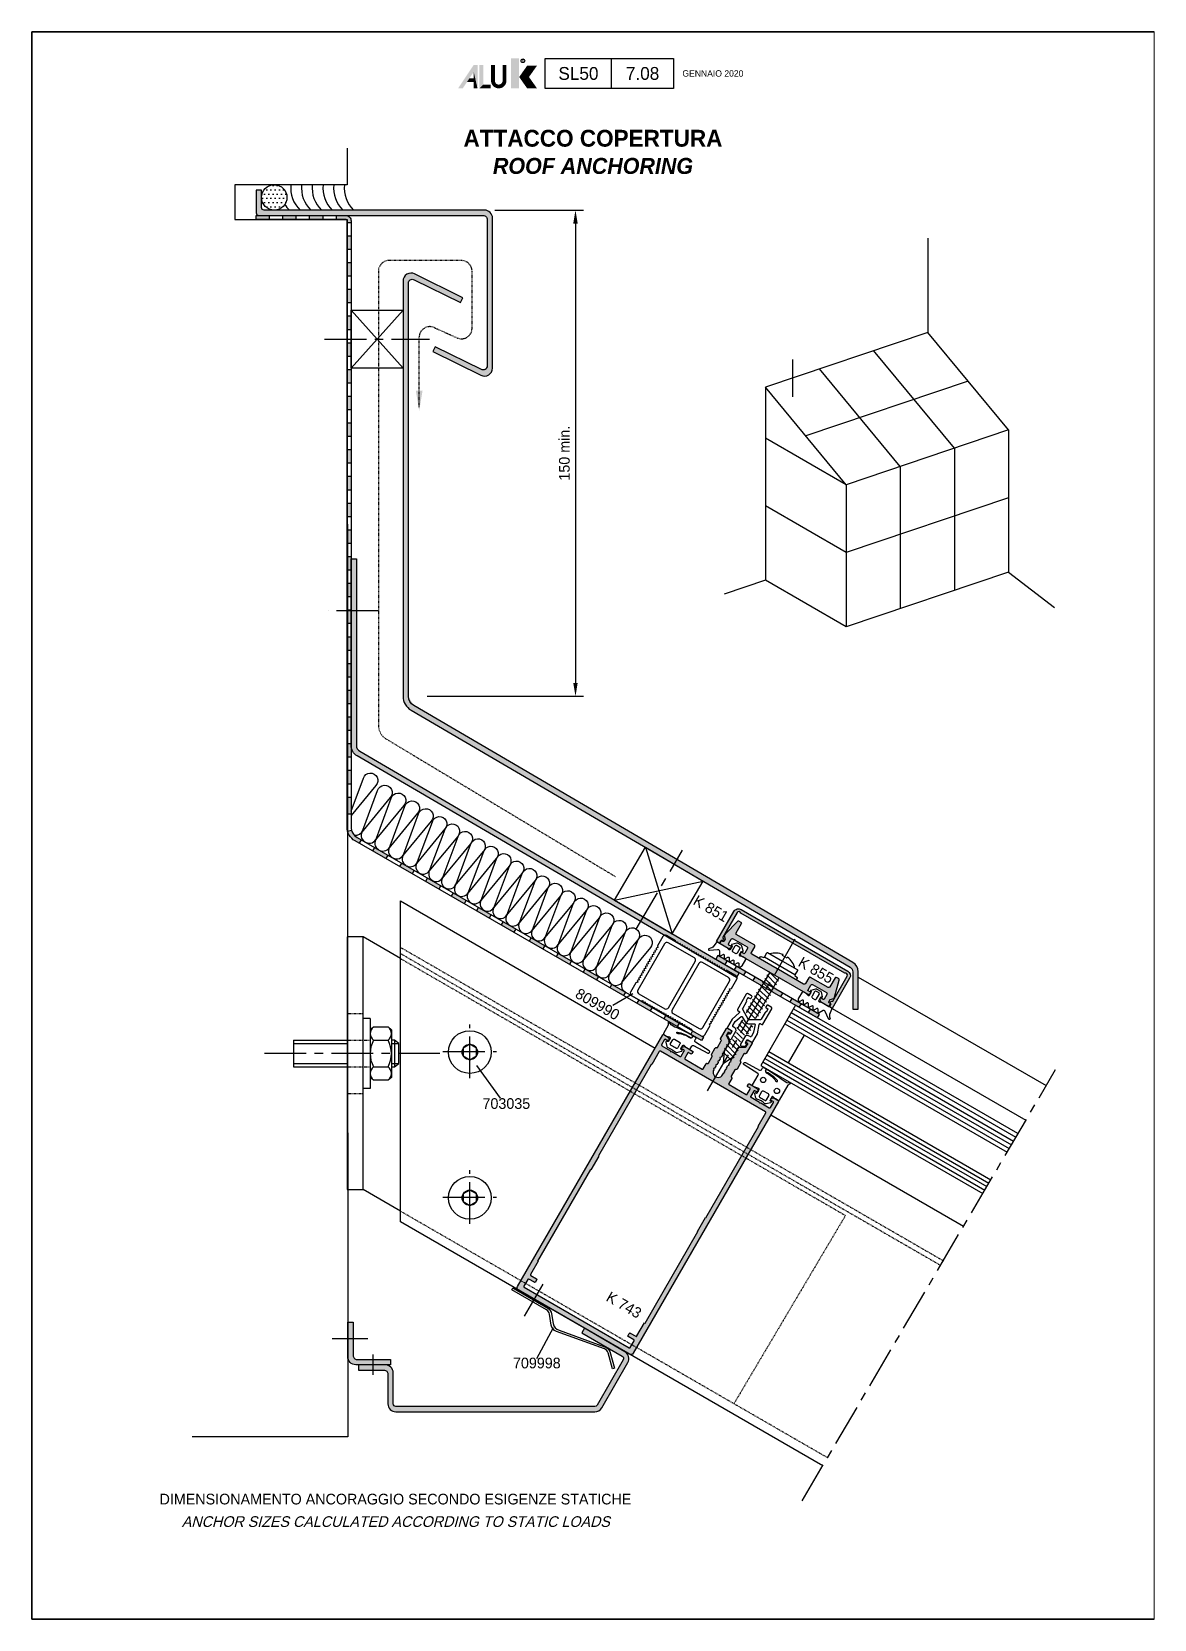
# Paper-space layout 'S7 08' of a CAD drawing. Header units: millimetres. Extents: x 143 to 353, y 53 to 350.
# The model-space entities are those that its viewports show. They can reach past a viewport. Long polylines and large blocks are cut down to what shows.
import ezdxf
from ezdxf.enums import TextEntityAlignment as Align

# ---------------------------------------------------------------- set-up
doc = ezdxf.new("R2010")
doc.units = ezdxf.units.MM
doc.header["$LTSCALE"] = 0.025
doc.header["$MEASUREMENT"] = 0
doc.linetypes.add('CENTER', pattern=[2, 1.25, -0.25, 0.25, -0.25])
doc.linetypes.add('HIDDEN', pattern=[0.375, 0.25, -0.125])
doc.layers.add('02_Block Frame', color=7, linetype='Continuous', lineweight=5, true_color=0xe2001a, plot=False)
for name, color, linetype in [('ASSI', 1, 'CENTER'), ('FILL', 253, 'Continuous'), ('FINE', 7, 'Continuous'), ('GOMMA', 80, 'Continuous'), ('GROSSA', 8, 'Continuous'), ('MARCHIO', 7, 'Continuous'), ('MURO', 5, 'Continuous'), ('NASCOSTA', 7, 'HIDDEN'), ('QUOTE', 254, 'Continuous'), ('TESTO', 2, 'Continuous'), ('TRATTEGGI', 140, 'Continuous'), ('VETRO', 140, 'Continuous'), ('VITERIA', 40, 'Continuous')]:
    doc.layers.add(name, color=color, linetype=linetype)
doc.styles.add('Aluk Text', font='GOTHIC.TTF')
doc.styles.add('CARTIGLIO', font='GOTHIC.TTF')
doc.styles.get("Standard").update_dxf_attribs({"font": 'arial.ttf'})
doc.dimstyles.new('FRECCIA_1-1', dxfattribs={"dimtxt": 2, "dimasz": 2.5, "dimexe": 1.5, "dimexo": 1.5, "dimgap": 1, "dimtad": 3, "dimdsep": 46, "dimtxsty": 'Standard', "dimcen": 0, "dimclrt": 2, "dimaunit": 1, "dimadec": 0, "dimazin": 0, "dimtfac": 0.7, "dimtmove": 0, "dimatfit": 3, "dimfxl": 1, "dimtolj": 2, "dimarcsym": 0})

psp = doc.layouts.new('S7 08')

msp = doc.modelspace()

# ---------------------------------------------------------------- texts
at = {"layer": 'TESTO', "style": 'Aluk Text'}
for s, p in [('K 851', (1737.084, 529.957)), ('K 855', (1756.735, 518.436)), ('809990', (1715.861, 512.078)), ('K 743', (1720.81, 455.8))]:
    msp.add_text(s, height=2, rotation=330, dxfattribs=at).set_placement(p, align=Align.MIDDLE)
for s, p in [('703035', (1694.333, 492.478)), ('709998', (1700.031, 443.936))]:
    msp.add_text(s, height=2, dxfattribs=at).set_placement(p)
msp.add_text('DIMENSIONAMENTO ANCORAGGIO SECONDO ESIGENZE STATICHE', height=2, dxfattribs=at).set_placement((1678.049, 418.475), align=Align.CENTER)
at = {"layer": 'TESTO', "style": 'Aluk Text', "oblique": 15}
msp.add_text('ANCHOR SIZES CALCULATED ACCORDING TO STATIC LOADS ', height=2, dxfattribs=at).set_placement((1678.479, 414.267), align=Align.CENTER)
at = {"layer": 'TESTO', "insert": (1715, 671.5), "char_height": 3, "width": 169.41468, "attachment_point": 5, "style": 'Aluk Text'}
msp.add_mtext('{\\fCentury Gothic|b1|i0|c0|p34;\\H1.05x;ATTACCO COPERTURA\\P\\fCentury Gothic|b1|i1|c0|p34;\\H0.95238x;ROOF ANCHORING}', dxfattribs=at)

# ---------------------------------------------------------------- blocks, each defined once
blk = doc.blocks.new('*D52')
at = {"layer": 'Defpoints', "color": 0, "transparency": 16777216}
for p in [(1695.12, 660.62), (1682.47, 569.67), (1711.73, 569.67)]:
    blk.add_point(p, dxfattribs=at)
at = {"layer": 'QUOTE', "color": 0, "lineweight": -2, "transparency": 16777216}
for p, q in [((1696.62, 660.62), (1713.23, 660.62)), ((1711.73, 658.12), (1711.73, 572.17)), ((1683.97, 569.67), (1713.23, 569.67))]:
    blk.add_line(p, q, dxfattribs=at)
at = {"layer": 'QUOTE', "color": 0, "transparency": 16777216}
for points in [[(1711.31, 658.12), (1712.14, 658.12), (1711.73, 660.62)], [(1711.31, 572.17), (1712.14, 572.17), (1711.73, 569.67)]]:
    blk.add_solid(points, dxfattribs=at)
at = {"layer": 'QUOTE', "color": 2, "transparency": 16777216, "insert": (1709.66, 615.15), "char_height": 2, "attachment_point": 5, "rotation": 90, "style": 'Aluk Text'}
blk.add_mtext('\\A2;150 min.', dxfattribs=at)
blk = doc.blocks.new('NMC')
at = {"layer": 'MARCHIO'}
blk.add_line((3.48, -10.6), (3.48, -5), dxfattribs=at)
at = {"layer": 'MARCHIO', "const_width": 0.715}
blk.add_lwpolyline([(-16.55, -6.25), (-16.55, -9.16, -1), (-18.71, -9.16), (-18.71, -6.25)], format="xyb", dxfattribs=at)
at = {"layer": 'MARCHIO'}
blk.add_lwpolyline([(15.08, -10.6), (-8.93, -10.6), (-8.93, -5), (15.08, -5)], close=True, dxfattribs=at)
blk.add_circle((-13.11, -5.43), 0.354, dxfattribs=at)
for points in [[(-15.33, -4.97), (-13.83, -4.97), (-15.33, -10.6), (-13.83, -10.6)], [(-25.23, -10.6), (-24.37, -10.6), (-22.33, -6.25), (-22.31, -7.51)], [(-23.11, -8.71), (-23.58, -9.42), (-22.31, -8.71), (-22.31, -9.42)], [(-22.33, -6.25), (-22.31, -7.51), (-21.6, -6.25), (-21.6, -10.6)], [(-22.31, -10.6), (-21.6, -10.6), (-22.31, -7.51)], [(-21.23, -6.25), (-20.51, -6.25), (-21.23, -10.6), (-20.51, -9.88)], [(-12.31, -6.35), (-10.47, -6.35), (-13.81, -8.47), (-11.97, -8.47)], [(-13.81, -8.47), (-11.97, -8.47), (-12.31, -10.6), (-10.47, -10.6)], [(-20.51, -9.88), (-21.23, -10.6), (-19.14, -9.88), (-19.14, -10.6)]]:
    blk.add_solid(points, dxfattribs=at)
blk.add_text('R', height=0.356, dxfattribs=at).set_placement((-13.11, -5.43), align=Align.MIDDLE)
at = {"layer": 'MARCHIO', "color": 2, "style": 'CARTIGLIO'}
for tag, p in [('SERIE', (-2.72, -7.8)), ('PAG', (9.28, -7.8))]:
    blk.add_attdef(tag, text='', height=2.4, dxfattribs=at).set_placement(p, align=Align.MIDDLE)
blk.add_attdef('REVISIONE', text='', height=1.2, dxfattribs=at).set_placement((16.73, -7.8), align=Align.MIDDLE_LEFT)

# ---------------------------------------------------------------- dimensions: what is measured, and where the dimension line sits
at = {"layer": 'QUOTE'}
dim = msp.add_linear_dim(base=(1711.725, 569.668), p1=(1695.12, 660.625), p2=(1682.468, 569.668), angle=90, text='150 min.', dimstyle='FRECCIA_1-1', override={"dimtxt": 2, "dimtxsty": 'Aluk Text'}, dxfattribs=at)
dim.commit()
dim.dimension.update_dxf_attribs({"geometry": '*D52', "text_midpoint": (1709.656, 615.146)})

# ---------------------------------------------------------------- hatches: boundary and pattern name
at = {"layer": 'FILL'}
h = msp.add_hatch(dxfattribs=at)
h.set_pattern_fill('DOTS', color=256, scale=0.5, style=0)
h.set_pattern_definition([(180, (1832.5483, 435.8326), (-0.396875, 0.79375), [0, -0.79375])])
h.paths.add_polyline_path([(1652.995, 663, 1), (1657.745, 663, 1)])
h = msp.add_hatch(color=256, dxfattribs=at)
h.dxf.hatch_style = 1
edge = h.paths.add_edge_path()
edge.add_line((1651.995, 664.375), (1651.995, 660.125))
edge.add_arc((1652.495, 660.125), 0.5, 180, 270)
edge.add_line((1652.495, 659.625), (1694.451, 659.625))
edge.add_arc((1694.451, 658.875), 0.75, 0, 90, ccw=False)
edge.add_line((1695.201, 658.875), (1695.201, 631.467))
edge.add_arc((1694.451, 631.467), 0.75, -116.32453, 0, ccw=False)
edge.add_line((1694.119, 630.795), (1685.463, 635.077))
edge.add_line((1685.463, 635.077), (1685.02, 634.181))
edge.add_line((1685.02, 634.181), (1694.036, 629.72))
edge.add_arc((1694.701, 631.064), 1.5, 243.67547, 360)
edge.add_line((1696.201, 631.064), (1696.201, 659.125))
edge.add_arc((1694.701, 659.125), 1.5, 0, 90)
edge.add_line((1694.701, 660.625), (1653.495, 660.625))
edge.add_arc((1653.495, 661.125), 0.5, 180, 270, ccw=False)
edge.add_line((1652.995, 661.125), (1652.995, 664.375))
edge.add_line((1652.995, 664.375), (1651.995, 664.375))
h = msp.add_hatch(color=256, dxfattribs=at)
h.dxf.hatch_style = 1
edge = h.paths.add_edge_path()
edge.add_arc((1762.603, 518.129), 2, 360, 420)
edge.add_line((1763.603, 519.861), (1681.468, 567.936))
edge.add_arc((1682.468, 569.668), 2, 180, 240, ccw=False)
edge.add_line((1680.468, 569.668), (1680.468, 646.94))
edge.add_arc((1681.218, 646.94), 0.75, 63.67547, 180, ccw=False)
edge.add_line((1681.551, 647.613), (1690.206, 643.33))
edge.add_line((1690.206, 643.33), (1690.65, 644.226))
edge.add_line((1690.65, 644.226), (1681.633, 648.687))
edge.add_arc((1680.968, 647.343), 1.5, 63.67547, 180)
edge.add_line((1679.468, 647.343), (1679.468, 569.668))
edge.add_arc((1682.468, 569.668), 3, 180, 240)
edge.add_line((1680.968, 567.07), (1763.103, 518.995))
edge.add_arc((1762.603, 518.129), 1, 0, 60, ccw=False)
edge.add_line((1763.603, 518.129), (1763.603, 511.129))
edge.add_line((1763.603, 511.129), (1764.603, 511.129))
edge.add_line((1764.603, 511.129), (1764.603, 518.129))
h = msp.add_hatch(color=256, dxfattribs=at)
h.dxf.hatch_style = 1
edge = h.paths.add_edge_path()
edge.add_line((1669.745, 560.466), (1669.745, 595.388))
edge.add_line((1669.745, 595.388), (1670.745, 595.388))
edge.add_line((1670.745, 595.388), (1670.745, 560.466))
edge.add_arc((1671.995, 560.466), 1.25, 180, 240)
edge.add_line((1671.37, 559.384), (1742.327, 517.933))
edge.add_line((1742.327, 517.933), (1741.827, 517.067))
edge.add_line((1741.827, 517.067), (1670.87, 558.518))
edge.add_arc((1671.995, 560.466), 2.25, 180, 240, ccw=False)
h = msp.add_hatch(color=256, dxfattribs=at)
h.dxf.hatch_style = 1
edge = h.paths.add_edge_path()
edge.add_line((1759.849, 512.606), (1762.561, 517.316))
edge.add_arc((1762.236, 517.503), 0.375, 330, 473.1301)
edge.add_line((1762.089, 517.848), (1742.647, 529.073))
edge.add_arc((1742.274, 529.028), 0.375, 6.8699, 150)
edge.add_line((1741.95, 529.216), (1739.23, 524.511))
edge.add_arc((1739.113, 524.244), 0.292, -122.06934, 66.26464, ccw=False)
edge.add_line((1738.958, 523.997), (1738.635, 523.481))
edge.add_line((1738.635, 523.481), (1738.116, 523.781))
edge.add_line((1738.116, 523.781), (1741.364, 529.409))
edge.add_arc((1742.23, 528.909), 1, 60, 150.01323, ccw=False)
edge.add_line((1742.73, 529.776), (1762.656, 518.271))
edge.add_arc((1762.156, 517.405), 1, -29.97082, 60, ccw=False)
edge.add_line((1763.022, 516.906), (1759.775, 511.276))
edge.add_line((1759.775, 511.276), (1759.256, 511.576))
edge.add_line((1759.256, 511.576), (1759.54, 512.114))
edge.add_arc((1759.677, 512.371), 0.292, 53.77777, 242.11175, ccw=False)
h = msp.add_hatch(color=256, dxfattribs=at)
h.dxf.hatch_style = 1
edge = h.paths.add_edge_path()
edge.add_arc((1754.522, 516.041), 0.25, 240, 330, ccw=False)
edge.add_line((1754.397, 515.825), (1749.699, 518.537))
edge.add_line((1749.699, 518.537), (1749.494, 518.482))
edge.add_line((1749.494, 518.482), (1749.439, 518.687))
edge.add_line((1749.439, 518.687), (1744.741, 521.4))
edge.add_arc((1744.866, 521.616), 0.25, 150, 240, ccw=False)
edge.add_line((1744.649, 521.741), (1745.274, 522.824))
edge.add_arc((1745.057, 522.949), 0.25, 330, 420)
edge.add_line((1745.182, 523.165), (1741.892, 525.065))
edge.add_arc((1742.017, 525.282), 0.25, 150, 240, ccw=False)
edge.add_line((1741.8, 525.407), (1742.8, 527.139))
edge.add_arc((1742.67, 527.214), 0.15, 330, 420)
edge.add_line((1742.745, 527.344), (1742.292, 527.606))
edge.add_arc((1742.217, 527.476), 0.15, 60, 135)
edge.add_line((1742.11, 527.582), (1739.703, 525.174))
edge.add_line((1739.703, 525.174), (1739.564, 524.934))
edge.add_line((1739.564, 524.934), (1739.747, 524.251))
edge.add_line((1739.747, 524.251), (1739.511, 523.842))
edge.add_arc((1739.381, 523.917), 0.15, 240, 330, ccw=False)
edge.add_line((1739.306, 523.787), (1739.068, 523.924))
edge.add_arc((1739.03, 523.859), 0.075, 60, 150)
edge.add_line((1738.965, 523.897), (1738.74, 523.507))
edge.add_arc((1738.805, 523.469), 0.075, 150, 240)
edge.add_line((1738.768, 523.405), (1740.294, 522.523))
edge.add_arc((1740.369, 522.653), 0.15, 240, 285)
edge.add_line((1740.408, 522.508), (1740.766, 522.604))
edge.add_arc((1740.728, 522.749), 0.15, 285, 330)
edge.add_line((1740.857, 522.674), (1740.876, 522.707))
edge.add_arc((1740.747, 522.782), 0.15, 330, 420)
edge.add_line((1740.822, 522.912), (1740.432, 523.137))
edge.add_arc((1740.507, 523.267), 0.15, 150, 240, ccw=False)
edge.add_line((1740.377, 523.342), (1740.877, 524.208))
edge.add_arc((1741.093, 524.083), 0.25, 60, 150, ccw=False)
edge.add_line((1741.218, 524.299), (1743.816, 522.799))
edge.add_arc((1743.691, 522.583), 0.25, -30, 60, ccw=False)
edge.add_line((1743.908, 522.458), (1743.408, 521.592))
edge.add_arc((1743.278, 521.667), 0.15, 240, 330, ccw=False)
edge.add_line((1743.203, 521.537), (1742.813, 521.762))
edge.add_arc((1742.738, 521.632), 0.15, 60, 150)
edge.add_line((1742.608, 521.707), (1742.565, 521.631))
edge.add_arc((1742.694, 521.556), 0.15, 150, 195)
edge.add_line((1742.55, 521.517), (1742.627, 521.227))
edge.add_arc((1742.772, 521.266), 0.15, 195, 240)
edge.add_line((1742.697, 521.136), (1755.19, 513.923))
edge.add_arc((1755.265, 514.053), 0.15, 240, 285)
edge.add_line((1755.304, 513.908), (1755.594, 513.986))
edge.add_arc((1755.555, 514.131), 0.15, 285, 330)
edge.add_line((1755.685, 514.056), (1755.729, 514.132))
edge.add_arc((1755.599, 514.207), 0.15, 330, 420)
edge.add_line((1755.674, 514.337), (1755.284, 514.562))
edge.add_arc((1755.359, 514.692), 0.15, 150, 240, ccw=False)
edge.add_line((1755.229, 514.767), (1755.729, 515.633))
edge.add_arc((1755.946, 515.508), 0.25, 60, 150, ccw=False)
edge.add_line((1756.071, 515.724), (1758.663, 514.227))
edge.add_arc((1758.538, 514.011), 0.25, -30, 60, ccw=False)
edge.add_line((1758.755, 513.886), (1758.255, 513.02))
edge.add_arc((1758.125, 513.095), 0.15, 240, 330, ccw=False)
edge.add_line((1758.05, 512.965), (1757.66, 513.19))
edge.add_arc((1757.585, 513.06), 0.15, 60, 150)
edge.add_line((1757.455, 513.135), (1757.437, 513.102))
edge.add_arc((1757.566, 513.027), 0.15, 150, 195)
edge.add_line((1757.422, 512.988), (1757.517, 512.63))
edge.add_arc((1757.662, 512.669), 0.15, 195, 240)
edge.add_line((1757.587, 512.539), (1759.114, 511.658))
edge.add_arc((1759.152, 511.723), 0.075, 240, 330)
edge.add_line((1759.216, 511.685), (1759.441, 512.075))
edge.add_arc((1759.377, 512.112), 0.075, 330, 420)
edge.add_line((1759.414, 512.177), (1759.176, 512.315))
edge.add_arc((1759.251, 512.445), 0.15, 150, 240, ccw=False)
edge.add_line((1759.121, 512.52), (1759.357, 512.929))
edge.add_line((1759.357, 512.929), (1760.04, 513.112))
edge.add_line((1760.04, 513.112), (1760.179, 513.352))
edge.add_line((1760.179, 513.352), (1761.04, 516.567))
edge.add_arc((1760.799, 516.632), 0.25, 345, 420)
edge.add_line((1760.924, 516.848), (1760.537, 517.072))
edge.add_arc((1760.462, 516.942), 0.15, 60, 150)
edge.add_line((1760.332, 517.017), (1759.332, 515.285))
edge.add_arc((1759.115, 515.41), 0.25, 240, 330, ccw=False)
edge.add_line((1758.99, 515.193), (1755.705, 517.09))
edge.add_arc((1755.58, 516.874), 0.25, 60, 150)
edge.add_line((1755.363, 516.999), (1754.738, 515.916))
h = msp.add_hatch(color=256, dxfattribs=at)
h.dxf.hatch_style = 1
edge = h.paths.add_edge_path()
edge.add_arc((1740.119, 507.436), 0.155, 61.8558, 148.26418, ccw=False)
edge.add_line((1740.192, 507.572), (1740.701, 507.278))
edge.add_arc((1740.626, 507.148), 0.15, 15, 60, ccw=False)
edge.add_line((1740.771, 507.187), (1740.867, 506.829))
edge.add_arc((1740.7, 506.785), 0.173, -114.68394, 15, ccw=False)
edge.add_line((1740.628, 506.628), (1740.412, 506.753))
edge.add_arc((1740.337, 506.623), 0.15, 60, 150)
edge.add_line((1740.207, 506.698), (1739.965, 506.278))
edge.add_arc((1740.095, 506.203), 0.15, 150, 210)
edge.add_line((1739.965, 506.128), (1740.571, 505.078))
edge.add_line((1740.571, 505.078), (1740.571, 504.928))
edge.add_line((1740.571, 504.928), (1740.547, 504.887))
edge.add_line((1740.547, 504.887), (1740.342, 504.832))
edge.add_line((1740.342, 504.832), (1740.397, 504.627))
edge.add_line((1740.397, 504.627), (1740.149, 504.197))
edge.add_line((1740.149, 504.197), (1739.944, 504.142))
edge.add_line((1739.944, 504.142), (1739.999, 503.937))
edge.add_line((1739.999, 503.937), (1739.751, 503.508))
edge.add_line((1739.751, 503.508), (1739.546, 503.453))
edge.add_line((1739.546, 503.453), (1739.601, 503.249))
edge.add_line((1739.601, 503.249), (1739.354, 502.82))
edge.add_line((1739.354, 502.82), (1739.149, 502.765))
edge.add_line((1739.149, 502.765), (1739.204, 502.56))
edge.add_line((1739.204, 502.56), (1738.956, 502.131))
edge.add_line((1738.956, 502.131), (1738.751, 502.077))
edge.add_line((1738.751, 502.077), (1738.806, 501.872))
edge.add_line((1738.806, 501.872), (1738.559, 501.443))
edge.add_line((1738.559, 501.443), (1738.354, 501.388))
edge.add_line((1738.354, 501.388), (1738.409, 501.183))
edge.add_line((1738.409, 501.183), (1738.161, 500.754))
edge.add_line((1738.161, 500.754), (1737.956, 500.7))
edge.add_line((1737.956, 500.7), (1738.011, 500.495))
edge.add_line((1738.011, 500.495), (1737.764, 500.066))
edge.add_line((1737.764, 500.066), (1737.559, 500.011))
edge.add_line((1737.559, 500.011), (1737.614, 499.805))
edge.add_arc((1738.419, 499.301), 0.95, 147.94461, 332.05539)
edge.add_line((1739.259, 498.856), (1739.458, 499.2))
edge.add_line((1739.458, 499.2), (1739.663, 499.255))
edge.add_line((1739.663, 499.255), (1739.608, 499.46))
edge.add_line((1739.608, 499.46), (1739.855, 499.889))
edge.add_line((1739.855, 499.889), (1740.06, 499.944))
edge.add_line((1740.06, 499.944), (1740.005, 500.149))
edge.add_line((1740.005, 500.149), (1740.253, 500.577))
edge.add_line((1740.253, 500.577), (1740.458, 500.632))
edge.add_line((1740.458, 500.632), (1740.403, 500.837))
edge.add_line((1740.403, 500.837), (1740.65, 501.266))
edge.add_line((1740.65, 501.266), (1740.855, 501.321))
edge.add_line((1740.855, 501.321), (1740.8, 501.526))
edge.add_line((1740.8, 501.526), (1741.048, 501.954))
edge.add_line((1741.048, 501.954), (1741.253, 502.009))
edge.add_line((1741.253, 502.009), (1741.198, 502.214))
edge.add_line((1741.198, 502.214), (1741.445, 502.643))
edge.add_line((1741.445, 502.643), (1741.65, 502.698))
edge.add_line((1741.65, 502.698), (1741.595, 502.903))
edge.add_line((1741.595, 502.903), (1741.843, 503.331))
edge.add_line((1741.843, 503.331), (1742.048, 503.386))
edge.add_line((1742.048, 503.386), (1741.993, 503.591))
edge.add_line((1741.993, 503.591), (1742.216, 503.978))
edge.add_arc((1742.346, 503.903), 0.15, 90, 150, ccw=False)
edge.add_line((1742.346, 504.053), (1743.559, 504.053))
edge.add_arc((1743.559, 504.203), 0.15, 270, 330)
edge.add_line((1743.689, 504.128), (1743.931, 504.548))
edge.add_arc((1743.801, 504.623), 0.15, 330, 420)
edge.add_line((1743.876, 504.753), (1743.659, 504.878))
edge.add_arc((1743.761, 505.018), 0.173, 105.42337, 234.26057, ccw=False)
edge.add_line((1743.715, 505.185), (1744.073, 505.281))
edge.add_arc((1744.111, 505.136), 0.15, 60, 105, ccw=False)
edge.add_line((1744.186, 505.266), (1744.696, 504.972))
edge.add_arc((1744.62, 504.842), 0.15, -29.88344, 60, ccw=False)
edge.add_line((1744.751, 504.767), (1743.65, 502.861))
edge.add_arc((1743.52, 502.936), 0.15, 240, 330, ccw=False)
edge.add_arc((1743.37, 502.676), 0.15, 60, 150)
edge.add_line((1743.24, 502.751), (1742.54, 501.538))
edge.add_arc((1742.67, 501.463), 0.15, 150, 240)
edge.add_arc((1742.52, 501.203), 0.15, -30, 60, ccw=False)
edge.add_line((1742.65, 501.128), (1741.95, 499.916))
edge.add_arc((1741.82, 499.991), 0.15, 240, 330, ccw=False)
edge.add_arc((1741.67, 499.731), 0.15, 60, 150)
edge.add_line((1741.54, 499.806), (1740.841, 498.595))
edge.add_arc((1740.971, 498.52), 0.15, 150, 240)
edge.add_arc((1740.821, 498.26), 0.15, -30, 60, ccw=False)
edge.add_line((1740.951, 498.185), (1740.401, 497.233))
edge.add_arc((1740.531, 497.158), 0.15, 150, 240)
edge.add_line((1740.456, 497.028), (1743.66, 495.178))
edge.add_arc((1743.735, 495.308), 0.15, 240, 330)
edge.add_line((1743.865, 495.233), (1744.415, 496.185))
edge.add_arc((1744.285, 496.26), 0.15, 330, 420)
edge.add_line((1744.36, 496.39), (1743.97, 496.615))
edge.add_arc((1744.045, 496.745), 0.15, 150, 240, ccw=False)
edge.add_line((1743.915, 496.82), (1744.065, 497.08))
edge.add_arc((1744.195, 497.005), 0.15, 60, 150, ccw=False)
edge.add_line((1744.27, 497.135), (1745.732, 496.291))
edge.add_arc((1745.657, 496.161), 0.15, 15, 60, ccw=False)
edge.add_line((1745.802, 496.2), (1745.898, 495.842))
edge.add_arc((1745.753, 495.803), 0.15, -30, 15, ccw=False)
edge.add_line((1745.883, 495.728), (1745.864, 495.695))
edge.add_arc((1745.734, 495.77), 0.15, 240, 330, ccw=False)
edge.add_line((1745.659, 495.64), (1745.269, 495.865))
edge.add_arc((1745.194, 495.735), 0.15, 60, 150)
edge.add_line((1745.064, 495.81), (1744.514, 494.858))
edge.add_arc((1744.644, 494.783), 0.15, 150, 240)
edge.add_line((1744.569, 494.653), (1746.15, 493.74))
edge.add_line((1746.15, 493.74), (1746.205, 493.536))
edge.add_line((1746.205, 493.536), (1746.409, 493.591))
edge.add_line((1746.409, 493.591), (1747.99, 492.678))
edge.add_arc((1748.065, 492.808), 0.15, 240, 330)
edge.add_line((1748.195, 492.733), (1748.745, 493.685))
edge.add_arc((1748.615, 493.76), 0.15, 330, 420)
edge.add_line((1748.69, 493.89), (1748.3, 494.115))
edge.add_arc((1748.375, 494.245), 0.15, 150, 240, ccw=False)
edge.add_line((1748.245, 494.32), (1748.264, 494.353))
edge.add_arc((1748.394, 494.278), 0.15, 105, 150, ccw=False)
edge.add_line((1748.355, 494.423), (1748.714, 494.519))
edge.add_arc((1748.752, 494.374), 0.15, 60, 105, ccw=False)
edge.add_line((1748.827, 494.504), (1749.64, 494.035))
edge.add_arc((1749.565, 493.905), 0.15, -30, 60, ccw=False)
edge.add_line((1749.694, 493.83), (1722.519, 446.762))
edge.add_arc((1722.086, 447.012), 0.5, 240, 330, ccw=False)
edge.add_line((1721.836, 446.579), (1701.052, 458.579))
edge.add_arc((1701.302, 459.012), 0.5, 150, 240, ccw=False)
edge.add_line((1700.869, 459.262), (1728.044, 506.33))
edge.add_arc((1728.174, 506.255), 0.15, 60, 150, ccw=False)
edge.add_line((1728.249, 506.385), (1729.061, 505.916))
edge.add_arc((1728.986, 505.786), 0.15, 15, 60, ccw=False)
edge.add_line((1729.131, 505.825), (1729.227, 505.467))
edge.add_arc((1729.082, 505.428), 0.15, -30, 15, ccw=False)
edge.add_line((1729.212, 505.353), (1729.193, 505.32))
edge.add_arc((1729.063, 505.395), 0.15, 240, 330, ccw=False)
edge.add_line((1728.988, 505.265), (1728.598, 505.49))
edge.add_arc((1728.523, 505.36), 0.15, 60, 150)
edge.add_line((1728.393, 505.435), (1727.843, 504.483))
edge.add_arc((1727.973, 504.408), 0.15, 150, 240)
edge.add_line((1727.898, 504.278), (1729.479, 503.365))
edge.add_line((1729.479, 503.365), (1729.534, 503.161))
edge.add_line((1729.534, 503.161), (1729.738, 503.216))
edge.add_line((1729.738, 503.216), (1731.319, 502.303))
edge.add_arc((1731.394, 502.433), 0.15, 240, 330)
edge.add_line((1731.524, 502.358), (1732.074, 503.31))
edge.add_arc((1731.944, 503.385), 0.15, 330, 420)
edge.add_line((1732.019, 503.515), (1731.629, 503.74))
edge.add_arc((1731.704, 503.87), 0.15, 150, 240, ccw=False)
edge.add_line((1731.574, 503.945), (1731.593, 503.978))
edge.add_arc((1731.723, 503.903), 0.15, 105, 150, ccw=False)
edge.add_line((1731.684, 504.048), (1732.043, 504.144))
edge.add_arc((1732.081, 503.999), 0.15, 60, 105, ccw=False)
edge.add_line((1732.156, 504.129), (1733.618, 503.285))
edge.add_arc((1733.543, 503.155), 0.15, -30, 60, ccw=False)
edge.add_line((1733.673, 503.08), (1733.523, 502.82))
edge.add_arc((1733.393, 502.895), 0.15, 240, 330, ccw=False)
edge.add_line((1733.318, 502.765), (1732.928, 502.99))
edge.add_arc((1732.853, 502.86), 0.15, 60, 150)
edge.add_line((1732.723, 502.935), (1732.173, 501.983))
edge.add_arc((1732.303, 501.908), 0.15, 150, 240)
edge.add_line((1732.228, 501.778), (1735.433, 499.928))
edge.add_arc((1735.508, 500.058), 0.15, 240, 330)
edge.add_line((1735.638, 499.983), (1736.188, 500.935))
edge.add_arc((1736.317, 500.86), 0.15, 60, 150, ccw=False)
edge.add_arc((1736.467, 501.12), 0.15, 240, 330)
edge.add_line((1736.597, 501.045), (1737.297, 502.256))
edge.add_arc((1737.167, 502.331), 0.15, 330, 420)
edge.add_arc((1737.317, 502.591), 0.15, 150, 240, ccw=False)
edge.add_line((1737.187, 502.666), (1737.887, 503.878))
edge.add_arc((1738.017, 503.803), 0.15, 60, 150, ccw=False)
edge.add_arc((1738.167, 504.063), 0.15, 240, 330)
edge.add_line((1738.297, 503.988), (1738.997, 505.201))
edge.add_arc((1738.867, 505.276), 0.15, 330, 420)
edge.add_arc((1739.017, 505.536), 0.15, 150, 240, ccw=False)
edge.add_line((1738.887, 505.611), (1739.988, 507.517))
edge.add_line((1739.988, 507.517), (1739.987, 507.517))
edge = h.paths.add_edge_path(flags=16)
edge.add_line((1721.978, 447.825), (1722.703, 449.08))
edge.add_arc((1722.574, 449.155), 0.15, 330, 420)
edge.add_line((1722.649, 449.285), (1721.609, 449.885))
edge.add_arc((1721.684, 450.015), 0.15, 150, 240, ccw=False)
edge.add_line((1721.554, 450.09), (1721.779, 450.48))
edge.add_arc((1721.909, 450.405), 0.15, 60, 150, ccw=False)
edge.add_line((1721.984, 450.535), (1723.024, 449.935))
edge.add_arc((1723.099, 450.065), 0.15, 240, 330)
edge.add_line((1723.228, 449.99), (1724.653, 452.458))
edge.add_line((1724.653, 452.458), (1724.74, 452.408))
edge.add_line((1724.74, 452.408), (1734.615, 469.512))
edge.add_line((1734.615, 469.512), (1734.528, 469.562))
edge.add_line((1734.528, 469.562), (1736.028, 472.16))
edge.add_line((1736.028, 472.16), (1736.115, 472.11))
edge.add_line((1736.115, 472.11), (1745.99, 489.214))
edge.add_line((1745.99, 489.214), (1745.903, 489.264))
edge.add_line((1745.903, 489.264), (1747.328, 491.732))
edge.add_arc((1747.199, 491.807), 0.15, 330, 420)
edge.add_line((1747.274, 491.937), (1727.615, 503.287))
edge.add_arc((1727.54, 503.157), 0.15, 60, 150)
edge.add_line((1727.41, 503.232), (1725.985, 500.764))
edge.add_line((1725.985, 500.764), (1725.898, 500.814))
edge.add_line((1725.898, 500.814), (1716.023, 483.71))
edge.add_line((1716.023, 483.71), (1716.11, 483.66))
edge.add_line((1716.11, 483.66), (1714.61, 481.062))
edge.add_line((1714.61, 481.062), (1714.523, 481.112))
edge.add_line((1714.523, 481.112), (1704.648, 464.008))
edge.add_line((1704.648, 464.008), (1704.735, 463.958))
edge.add_line((1704.735, 463.958), (1703.31, 461.49))
edge.add_arc((1703.44, 461.415), 0.15, 150, 240)
edge.add_line((1703.365, 461.285), (1704.404, 460.685))
edge.add_arc((1704.329, 460.555), 0.15, -30, 60, ccw=False)
edge.add_line((1704.459, 460.48), (1704.234, 460.09))
edge.add_arc((1704.104, 460.165), 0.15, 240, 330, ccw=False)
edge.add_line((1704.029, 460.035), (1702.99, 460.635))
edge.add_arc((1702.915, 460.505), 0.15, 60, 150)
edge.add_line((1702.785, 460.58), (1702.06, 459.325))
edge.add_arc((1702.19, 459.25), 0.15, 150, 240)
edge.add_line((1702.115, 459.12), (1721.774, 447.77))
edge.add_arc((1721.849, 447.9), 0.15, 240, 330)
h = msp.add_hatch(color=256, dxfattribs=at)
h.dxf.hatch_style = 1
h.paths.add_polyline_path([(1670.123, 449.483), (1669.123, 449.483), (1669.123, 446.108), (1669.123, 446.107, 0.4140567), (1670.623, 444.608), (1671.123, 444.608), (1671.123, 444.612), (1673.877, 444.612), (1673.877, 445.608), (1670.873, 445.608, -0.4142136), (1670.123, 446.358)])
h.paths.add_polyline_path([(1670.123, 452.608), (1669.123, 452.608), (1669.123, 449.483), (1670.123, 449.483)])
h.paths.add_polyline_path([(1677.131, 445.608), (1673.877, 445.608), (1673.877, 444.612), (1676.131, 444.612), (1677.131, 444.608)])
h = msp.add_hatch(color=256, dxfattribs=at)
h.dxf.hatch_style = 1
h.paths.add_polyline_path([(1673.877, 444.608), (1671.123, 444.608), (1671.123, 443.612), (1673.877, 443.612)])
h.paths.add_polyline_path([(1676.247, 444.608), (1673.877, 444.608), (1673.877, 443.612), (1675.881, 443.612, -0.4142319), (1676.631, 442.862), (1676.631, 437.305, 0.4142136), (1678.131, 435.805), (1715.348, 435.805, 0.2679492), (1716.647, 436.555), (1721.526, 445.006, 0.4142136), (1720.977, 447.055), (1713.41, 451.424), (1712.91, 450.558), (1720.477, 446.189, -0.4142136), (1720.66, 445.506), (1715.781, 437.055, -0.2679492), (1715.348, 436.805), (1678.131, 436.805, -0.4142136), (1677.631, 437.305), (1677.631, 443.112, 0.3917904)])
at = {"layer": 'FINE'}
h = msp.add_hatch(color=256, dxfattribs=at)
h.paths.add_polyline_path([(1654.495, 658.875), (1654.495, 659.625), (1651.995, 659.625), (1651.995, 658.875)])
h.paths.add_polyline_path([(1656.995, 659.625), (1656.995, 658.875), (1659.495, 658.875), (1659.495, 659.625)])
h.paths.add_polyline_path([(1661.995, 659.625), (1661.995, 658.875), (1664.495, 658.875), (1664.495, 659.625)])
h.paths.add_polyline_path([(1666.995, 659.625), (1666.995, 658.875), (1668.745, 658.875, -0.4142136), (1668.995, 658.625), (1668.995, 658.322), (1669.745, 658.322), (1669.745, 658.625, 0.4142136), (1668.745, 659.625)])
h.paths.add_polyline_path([(1668.995, 653.322), (1669.745, 653.322), (1669.745, 655.822), (1668.995, 655.822)])
h.paths.add_polyline_path([(1668.995, 648.322), (1669.745, 648.322), (1669.745, 650.822), (1668.995, 650.822)])
h.paths.add_polyline_path([(1668.995, 643.322), (1669.745, 643.322), (1669.745, 645.822), (1668.995, 645.822)])
h.paths.add_polyline_path([(1669.745, 640.822), (1668.995, 640.822), (1668.995, 638.322), (1669.745, 638.322)])
h.paths.add_polyline_path([(1669.745, 635.822), (1668.995, 635.822), (1668.995, 633.322), (1669.745, 633.322)])
h.paths.add_polyline_path([(1669.745, 630.822), (1668.995, 630.822), (1668.995, 628.322), (1669.745, 628.322)])
h.paths.add_polyline_path([(1668.995, 623.322), (1669.745, 623.322), (1669.745, 625.822), (1668.995, 625.822)])
h = msp.add_hatch(color=256, dxfattribs=at)
h.paths.add_polyline_path([(1668.995, 618.322), (1669.745, 618.322), (1669.745, 620.822), (1668.995, 620.822)])
h.paths.add_polyline_path([(1669.745, 615.822), (1668.995, 615.822), (1668.995, 613.322), (1669.745, 613.322)])
h.paths.add_polyline_path([(1669.745, 610.822), (1668.995, 610.822), (1668.995, 608.322), (1669.745, 608.322)])
h.paths.add_polyline_path([(1668.995, 603.322), (1669.745, 603.322), (1669.745, 605.822), (1668.995, 605.822)])
h.paths.add_polyline_path([(1668.995, 598.322), (1669.745, 598.322), (1669.745, 600.822), (1668.995, 600.822)])
h.paths.add_polyline_path([(1669.745, 595.822), (1668.995, 595.822), (1668.995, 593.322), (1669.745, 593.322)])
h.paths.add_polyline_path([(1669.745, 590.822), (1668.995, 590.822), (1668.995, 588.322), (1669.745, 588.322)])
h = msp.add_hatch(color=256, dxfattribs=at)
h.paths.add_polyline_path([(1669.745, 585.822), (1668.995, 585.822), (1668.995, 584.372), (1669.745, 584.372)])
h.paths.add_polyline_path([(1669.745, 584.372), (1668.995, 584.372), (1668.995, 583.322), (1669.745, 583.322)])
h.paths.add_polyline_path([(1669.745, 580.822), (1668.995, 580.822), (1668.995, 578.322), (1669.745, 578.322)])
h.paths.add_polyline_path([(1669.745, 575.822), (1668.995, 575.822), (1668.995, 573.322), (1669.745, 573.322)])
h.paths.add_polyline_path([(1669.745, 570.822), (1668.995, 570.822), (1668.995, 568.322), (1669.745, 568.322)])
h.paths.add_polyline_path([(1669.745, 565.822), (1668.995, 565.822), (1668.995, 563.322), (1669.745, 563.322)])
h.paths.add_polyline_path([(1669.745, 560.822), (1668.995, 560.822), (1668.995, 558.322), (1669.745, 558.322)])
h.paths.add_polyline_path([(1669.745, 555.822), (1668.995, 555.822), (1668.995, 553.322), (1669.745, 553.322)])
h.paths.add_polyline_path([(1669.745, 550.822), (1668.995, 550.822), (1668.995, 547.71), (1669.745, 547.71)])
h.paths.add_polyline_path([(1669.82, 544.639), (1669.095, 544.448, 0.1998873), (1670.495, 542.616), (1671.273, 542.168), (1671.647, 542.818), (1670.876, 543.262, -0.2005888)])
h = msp.add_hatch(color=256, dxfattribs=at)
h.paths.add_polyline_path([(1676.632, 539.945), (1674.129, 541.387), (1673.755, 540.737), (1676.258, 539.295)])
h.paths.add_polyline_path([(1681.163, 536.467), (1681.537, 537.118), (1679.198, 538.466), (1678.824, 537.816)])
h.paths.add_polyline_path([(1684.029, 535.682), (1683.655, 535.032), (1686.152, 533.593), (1686.526, 534.243)])
h.paths.add_polyline_path([(1688.838, 532.91), (1688.464, 532.26), (1690.922, 530.843), (1691.296, 531.494)])
h.paths.add_polyline_path([(1695.587, 528.155), (1695.961, 528.805), (1693.583, 530.175), (1693.209, 529.525)])
h.paths.add_polyline_path([(1698.189, 527.521), (1697.815, 526.871), (1700.162, 525.518), (1700.536, 526.168)])
h.paths.add_polyline_path([(1703.435, 524.498), (1703.061, 523.848), (1705.578, 522.397), (1705.952, 523.047)])
h = msp.add_hatch(color=256, dxfattribs=at)
h.paths.add_polyline_path([(1708.469, 521.596), (1708.095, 520.946), (1710.613, 519.495), (1710.987, 520.145)])
h.paths.add_polyline_path([(1713.504, 518.695), (1713.13, 518.044), (1715.647, 516.594), (1716.021, 517.244)])
h = msp.add_hatch(color=256, dxfattribs=at)
h.paths.add_polyline_path([(1737.955, 520.497), (1738.33, 521.146), (1740.062, 520.146), (1739.687, 519.497)])
h.paths.add_polyline_path([(1741.419, 518.497), (1741.794, 519.146), (1743.526, 518.146), (1743.151, 517.497)])
h.paths.add_polyline_path([(1744.883, 516.497), (1745.258, 517.146), (1746.99, 516.146), (1746.615, 515.497)])
h.paths.add_polyline_path([(1748.347, 514.497), (1748.722, 515.146), (1750.454, 514.146), (1750.079, 513.497)])
h.paths.add_polyline_path([(1751.811, 512.497), (1752.186, 513.146), (1753.918, 512.146), (1753.543, 511.497)])
h.paths.add_polyline_path([(1755.275, 510.497), (1755.65, 511.146), (1757.382, 510.146), (1757.007, 509.497)])
h = msp.add_hatch(color=256, dxfattribs=at)
h.paths.add_polyline_path([(1718.539, 515.793), (1718.165, 515.143), (1720.682, 513.692), (1721.056, 514.342)])
h.paths.add_polyline_path([(1725.707, 510.796), (1726.091, 511.441), (1725.7, 511.666), (1725.691, 511.663), (1725.688, 511.673), (1725.267, 511.916), (1725.258, 511.913), (1725.255, 511.922), (1724.833, 512.165), (1724.824, 512.163), (1724.822, 512.172), (1724.399, 512.415), (1724.391, 512.413), (1724.389, 512.421), (1723.966, 512.665), (1723.958, 512.663), (1723.571, 512.887), (1723.199, 512.241)])
h.paths.add_polyline_path([(1730.746, 507.892), (1731.125, 508.539), (1730.903, 508.667), (1730.887, 508.663), (1730.882, 508.679), (1730.469, 508.917), (1730.454, 508.913), (1730.45, 508.928), (1730.035, 509.167), (1730.021, 509.163), (1730.017, 509.178), (1729.602, 509.417), (1729.588, 509.413), (1729.584, 509.427), (1729.168, 509.667), (1729.155, 509.663), (1729.151, 509.677), (1728.735, 509.917), (1728.722, 509.913), (1728.718, 509.926), (1728.608, 509.99), (1728.234, 509.34)])
h.paths.add_polyline_path([(1733.636, 507.076), (1733.279, 506.432), (1735.283, 505.277), (1735.658, 505.927), (1735.332, 506.115, -0.0626157), (1735.217, 506.163)])

# ---------------------------------------------------------------- linework, layer by layer
at = {"layer": 'ASSI', "ltscale": 250}
for p, q in [((1664.803, 636.466), (1684.439, 636.466)), ((1674.846, 585.671), (1665.45, 585.671)), ((1723.099, 526.132), (1731.723, 540.866)), ((1736.429, 495.854), (1753.618, 525.626)), ((1691.959, 498.222), (1691.959, 508.264)), ((1686.369, 502.845), (1652.739, 502.845)), ((1686.938, 503.243), (1696.979, 503.243)), ((1754.122, 419.124), (1801.554, 499.839)), ((1691.959, 470.959), (1691.959, 481.001)), ((1686.938, 475.98), (1696.979, 475.98)), ((1702.206, 453.695), (1705.673, 459.701)), ((1672.903, 449.483), (1666.187, 449.483)), ((1673.877, 442.71), (1673.877, 446.505))]:
    msp.add_line(p, q, dxfattribs=at)
at = {"layer": 'FILL'}
msp.add_line((1658.995, 505.345), (1658.995, 500.345), dxfattribs=at)
at = {"layer": 'FINE'}
for p, q in [((1651.995, 658.875), (1651.995, 659.625)), ((1777.64, 655.364), (1777.64, 637.758)), ((1669.745, 641.895), (1679.468, 631.037)), ((1669.745, 631.037), (1679.468, 641.895)), ((1747.249, 591.395), (1739.559, 588.8)), ((1792.755, 592.921), (1801.349, 586.268)), ((1719.02, 531.534), (1724.802, 541.413)), ((1724.802, 541.413), (1735.59, 535.099)), ((1724.802, 541.413), (1729.808, 525.22)), ((1719.02, 531.534), (1735.59, 535.099)), ((1729.808, 525.22), (1735.59, 535.099)), ((1719.02, 531.534), (1729.808, 525.22)), ((1752.78, 517.574), (1747.064, 520.874)), ((1747.128, 516.885), (1748.958, 515.054)), ((1747.503, 517.534), (1749.333, 515.704)), ((1747.878, 518.184), (1749.708, 516.353)), ((1764.603, 517.147), (1799.771, 496.843)), ((1745.608, 514.253), (1747.438, 512.423)), ((1745.983, 514.902), (1747.813, 513.072)), ((1746.358, 515.552), (1748.188, 513.722)), ((1746.733, 516.201), (1748.563, 514.371)), ((1743.733, 511.005), (1745.321, 509.418)), ((1744.108, 511.655), (1745.938, 509.825)), ((1744.483, 512.304), (1746.313, 510.474)), ((1744.858, 512.954), (1746.688, 511.124)), ((1745.233, 513.603), (1747.063, 511.773)), ((1759.779, 511.283), (1795.972, 490.378)), ((1742.317, 508.324), (1744.105, 506.535)), ((1742.733, 508.932), (1744.522, 507.143)), ((1744.522, 508.168), (1744.897, 507.793)), ((1740.358, 505.159), (1742.188, 503.329)), ((1741.099, 505.443), (1742.563, 503.979)), ((1741.474, 506.092), (1742.572, 504.994)), ((1741.849, 506.742), (1742.947, 505.644)), ((1741.9, 507.716), (1743.342, 506.274)), ((1659.022, 504.72), (1668.995, 504.72)), ((1677.294, 504.72), (1678.702, 504.72)), ((1739.32, 503.124), (1740.818, 501.626)), ((1739.608, 503.86), (1741.438, 502.03)), ((1739.983, 504.51), (1741.813, 502.68)), ((1659.022, 500.97), (1668.995, 500.97)), ((1677.294, 500.97), (1678.702, 500.97))]:
    msp.add_line(p, q, dxfattribs=at)
msp.add_lwpolyline([(1669.745, 641.895), (1679.468, 641.895), (1679.468, 631.037), (1669.745, 631.037)], close=True, dxfattribs=at)
for points in [[(1757.99, 425.705), (1678.968, 471.329), (1678.968, 531.373), (1726.619, 503.862)], [(1748.078, 518.03), (1743.683, 510.418)], [(1745.415, 509.418), (1749.81, 517.03)], [(1742.961, 509.168), (1741.983, 507.473)], [(1743.715, 506.473), (1744.693, 508.168)], [(1740.674, 505.206), (1739.571, 503.296), (1739.377, 500.96), (1741.303, 502.296), (1742.406, 504.206)], [(1748.269, 491.362), (1784.336, 470.539)]]:
    msp.add_lwpolyline(points, dxfattribs=at)
for points in [[(1746.104, 520.612), (1746.278, 520.913, -0.330962), (1746.388, 520.961), (1746.955, 520.827, 0.330962), (1747.064, 520.874), (1747.536, 521.691, -0.4142136), (1747.672, 521.728), (1750.444, 520.128), (1753.215, 518.528, -0.4142136), (1753.251, 518.391), (1752.78, 517.574, 0.330962), (1752.794, 517.456), (1753.193, 517.032, -0.330962), (1753.207, 516.913), (1753.033, 516.612)], [(1752.782, 518.778, 0.1708493), (1751.419, 520.857), (1751.314, 520.676), (1750.483, 521.156), (1750.588, 521.337, 0.1708493), (1748.105, 521.478, 0.1708493)]]:
    msp.add_lwpolyline(points, format="xyb", dxfattribs=at)
msp.add_lwpolyline([(1718.649, 443.838), (1717.816, 446.822, 0.2411074), (1717.136, 447.559), (1708.164, 450.857, -0.2705251), (1707.202, 452.023), (1706.865, 454.085, 0.2250595), (1706.33, 454.86), (1699.799, 458.63), (1699.999, 458.977), (1706.53, 455.207, -0.2250595), (1707.26, 454.149), (1707.56, 452.309, 0.2967393), (1708.662, 451.099), (1717.143, 447.981, -0.2379269), (1718.157, 447.088), (1719.034, 443.946)], format="xyb", close=True, dxfattribs=at)
msp.add_circle((1655.37, 663), 2.375, dxfattribs=at)
for centre, start in [((1664.187, 664.755), 173.78694), ((1666.187, 664.755), 173.78694), ((1668.187, 664.755), 173.78694), ((1670.187, 664.755), 173.78694), ((1672.187, 664.755), 173.78694), ((1674.187, 664.755), 173.78694), ((1662.187, 664.755), 212.37079)]:
    msp.add_arc(centre, 5.725, start, 226.17203, dxfattribs=at)
msp.add_solid([(1683.111, 626.817), (1681.861, 626.817), (1682.486, 623.067)], dxfattribs=at)
at = {"layer": 'GOMMA'}
for p, q in [((1654.495, 658.875), (1654.495, 659.625)), ((1656.995, 658.875), (1656.995, 659.625)), ((1659.495, 658.875), (1659.495, 659.625)), ((1661.995, 658.875), (1661.995, 659.625)), ((1664.495, 658.875), (1664.495, 659.625)), ((1666.995, 658.875), (1666.995, 659.625)), ((1668.995, 658.322), (1669.745, 658.322)), ((1668.995, 655.822), (1669.745, 655.822)), ((1668.995, 653.322), (1669.745, 653.322)), ((1668.995, 650.822), (1669.745, 650.822)), ((1668.995, 648.322), (1669.745, 648.322)), ((1668.995, 645.822), (1669.745, 645.822)), ((1668.995, 643.322), (1669.745, 643.322)), ((1668.995, 640.822), (1669.745, 640.822)), ((1668.995, 638.322), (1669.745, 638.322)), ((1668.995, 635.822), (1669.745, 635.822)), ((1668.995, 633.322), (1669.745, 633.322)), ((1668.995, 630.822), (1669.745, 630.822)), ((1668.995, 628.322), (1669.745, 628.322)), ((1668.995, 625.822), (1669.745, 625.822)), ((1668.995, 623.322), (1669.745, 623.322)), ((1668.995, 620.822), (1669.745, 620.822)), ((1668.995, 618.322), (1669.745, 618.322)), ((1668.995, 615.822), (1669.745, 615.822)), ((1668.995, 613.322), (1669.745, 613.322)), ((1668.995, 610.822), (1669.745, 610.822)), ((1668.995, 608.322), (1669.745, 608.322)), ((1668.995, 605.822), (1669.745, 605.822)), ((1668.995, 603.322), (1669.745, 603.322)), ((1668.995, 600.822), (1669.745, 600.822)), ((1668.995, 598.322), (1669.745, 598.322)), ((1668.995, 595.822), (1669.745, 595.822)), ((1668.995, 593.322), (1669.745, 593.322)), ((1668.995, 590.822), (1669.745, 590.822)), ((1668.995, 588.322), (1669.745, 588.322)), ((1668.995, 585.822), (1669.745, 585.822)), ((1668.995, 583.322), (1669.745, 583.322)), ((1668.995, 580.822), (1669.745, 580.822)), ((1668.995, 578.322), (1669.745, 578.322)), ((1668.995, 575.822), (1669.745, 575.822)), ((1668.995, 573.322), (1669.745, 573.322)), ((1668.995, 570.822), (1669.745, 570.822)), ((1668.995, 568.322), (1669.745, 568.322)), ((1668.995, 565.822), (1669.745, 565.822)), ((1668.995, 563.322), (1669.745, 563.322)), ((1668.995, 560.822), (1669.745, 560.822)), ((1668.995, 558.322), (1669.745, 558.322)), ((1668.995, 555.822), (1669.745, 555.822)), ((1668.995, 553.322), (1669.745, 553.322)), ((1668.995, 550.822), (1669.745, 550.822)), ((1668.995, 547.71), (1669.745, 547.71)), ((1669.095, 544.448), (1669.82, 544.639)), ((1671.647, 542.818), (1671.273, 542.168)), ((1674.13, 541.389), (1673.756, 540.739)), ((1676.634, 539.948), (1676.26, 539.298)), ((1679.201, 538.47), (1678.827, 537.82)), ((1681.541, 537.124), (1681.167, 536.474)), ((1684.033, 535.689), (1683.659, 535.039)), ((1686.531, 534.252), (1686.157, 533.602)), ((1688.844, 532.92), (1688.47, 532.27)), ((1691.303, 531.505), (1690.929, 530.855)), ((1693.591, 530.188), (1693.217, 529.538)), ((1695.969, 528.819), (1695.595, 528.169)), ((1698.198, 527.537), (1697.824, 526.887)), ((1700.546, 526.185), (1700.172, 525.535)), ((1703.446, 524.516), (1703.072, 523.866)), ((1705.964, 523.067), (1705.59, 522.417)), ((1708.482, 521.618), (1708.101, 520.957)), ((1711, 520.168), (1710.619, 519.507)), ((1740.062, 520.146), (1739.687, 519.497)), ((1713.518, 518.719), (1713.137, 518.057)), ((1716.036, 517.27), (1715.655, 516.606)), ((1741.794, 519.146), (1741.419, 518.497)), ((1743.526, 518.146), (1743.151, 517.497)), ((1745.258, 517.146), (1744.883, 516.497)), ((1718.539, 515.793), (1718.165, 515.143)), ((1721.056, 514.342), (1720.682, 513.692)), ((1746.99, 516.146), (1746.615, 515.497)), ((1748.722, 515.146), (1748.347, 514.497)), ((1750.454, 514.146), (1750.079, 513.497)), ((1723.573, 512.891), (1723.199, 512.241)), ((1726.091, 511.441), (1725.707, 510.796)), ((1752.186, 513.146), (1751.811, 512.497)), ((1753.918, 512.146), (1753.543, 511.497)), ((1755.65, 511.146), (1755.275, 510.497)), ((1728.608, 509.99), (1728.234, 509.34)), ((1731.125, 508.539), (1730.746, 507.892)), ((1733.642, 507.088), (1733.279, 506.432))]:
    msp.add_line(p, q, dxfattribs=at)
for points in [[(1669.745, 545.214, 0.2679492), (1670.87, 543.265), (1735.658, 505.927), (1735.283, 505.277), (1670.495, 542.616, -0.2679492), (1668.995, 545.214), (1668.995, 658.625, 0.4142136), (1668.745, 658.875), (1651.995, 658.875), (1651.995, 659.625), (1668.745, 659.625, -0.4142136), (1669.745, 658.625)], [(1739.308, 512.75), (1739.65, 512.841), (1739.558, 513.183), (1739.9, 513.274), (1739.808, 513.616), (1740.15, 513.707), (1740.058, 514.049), (1740.4, 514.14), (1740.308, 514.482), (1740.65, 514.573), (1740.558, 514.915), (1740.9, 515.006), (1741.9, 516.738, 0.4142136), (1741.717, 517.421), (1739.985, 518.421), (1739.643, 518.33), (1739.552, 518.671), (1739.21, 518.58), (1739.119, 518.921), (1738.777, 518.83), (1738.686, 519.171), (1738.344, 519.08), (1738.253, 519.421), (1737.911, 519.33), (1737.82, 519.671), (1737.478, 519.58), (1737.387, 519.921), (1737.045, 519.83), (1736.954, 520.171), (1736.612, 520.08), (1736.521, 520.421), (1736.179, 520.33), (1736.088, 520.671), (1735.746, 520.58), (1735.655, 520.921), (1735.313, 520.83), (1735.222, 521.171), (1734.88, 521.08), (1734.789, 521.421), (1734.447, 521.33), (1734.356, 521.671), (1734.014, 521.58), (1733.923, 521.921), (1733.581, 521.83), (1733.49, 522.171), (1733.148, 522.08), (1733.057, 522.421), (1732.715, 522.33), (1732.624, 522.671), (1732.282, 522.58), (1732.191, 522.921), (1731.849, 522.83), (1731.758, 523.171), (1731.416, 523.08), (1731.324, 523.421), (1730.983, 523.33), (1730.891, 523.671), (1730.55, 523.58), (1730.458, 523.921), (1728.726, 524.921, 0.4142136), (1728.043, 524.738), (1727.043, 523.006), (1727.135, 522.665), (1726.793, 522.573), (1726.885, 522.232), (1726.543, 522.14), (1726.635, 521.799), (1726.293, 521.707), (1726.385, 521.366), (1726.043, 521.274), (1726.135, 520.933), (1725.793, 520.841), (1725.885, 520.5), (1725.543, 520.408), (1725.635, 520.067), (1725.293, 519.975), (1725.385, 519.634), (1725.043, 519.542), (1725.135, 519.201), (1724.793, 519.109), (1724.885, 518.768), (1724.543, 518.676), (1724.635, 518.335), (1724.293, 518.243), (1724.385, 517.902), (1724.043, 517.81), (1724.135, 517.469), (1723.793, 517.377), (1723.885, 517.036), (1723.543, 516.944), (1723.635, 516.603), (1723.293, 516.511), (1723.385, 516.17), (1723.043, 516.078), (1722.043, 514.346, 0.4142136), (1722.226, 513.663), (1723.958, 512.663), (1724.3, 512.755), (1724.391, 512.413), (1724.733, 512.505), (1724.824, 512.163), (1725.166, 512.255), (1725.258, 511.913), (1725.599, 512.005), (1725.691, 511.663), (1726.032, 511.755), (1726.124, 511.413), (1726.465, 511.505), (1726.557, 511.163), (1726.898, 511.255), (1726.99, 510.913), (1727.331, 511.005), (1727.423, 510.663), (1727.764, 510.755), (1727.856, 510.413), (1728.197, 510.505), (1728.289, 510.163), (1728.63, 510.255), (1728.722, 509.913), (1729.063, 510.005), (1729.155, 509.663), (1729.496, 509.755), (1729.588, 509.413), (1729.929, 509.505), (1730.021, 509.163), (1730.362, 509.255), (1730.454, 508.913), (1730.795, 509.005), (1730.887, 508.663), (1731.228, 508.755), (1731.32, 508.413), (1731.661, 508.505), (1731.753, 508.163), (1732.094, 508.255), (1732.186, 507.913), (1732.527, 508.005), (1732.619, 507.663), (1732.96, 507.755), (1733.052, 507.413), (1733.393, 507.505), (1733.485, 507.163), (1735.217, 506.163, 0.4142136), (1735.9, 506.346), (1736.9, 508.078), (1736.808, 508.42), (1737.15, 508.511), (1737.058, 508.853), (1737.4, 508.944), (1737.308, 509.286), (1737.65, 509.377), (1737.558, 509.719), (1737.9, 509.81), (1737.808, 510.152), (1738.15, 510.243), (1738.058, 510.585), (1738.4, 510.676), (1738.308, 511.018), (1738.65, 511.109), (1738.558, 511.451), (1738.9, 511.542), (1738.808, 511.884), (1739.15, 511.975), (1739.058, 512.317), (1739.4, 512.408)], [(1729.147, 511.4), (1734.147, 520.06, 0.4142136), (1733.964, 520.743), (1729.092, 523.555, 0.4142136), (1728.409, 523.372), (1723.409, 514.712, 0.4142136), (1723.592, 514.029), (1728.464, 511.217, 0.4142136)], [(1743.539, 520.65), (1743.084, 520.913, 0.0400852), (1743.026, 520.94), (1742.504, 521.08, -0.4931454), (1742.413, 521.3), (1742.757, 521.897, -0.3888787), (1742.886, 521.937), (1742.948, 521.909, 0.6370703), (1743.086, 522.025), (1742.844, 522.93, 0.1989124), (1742.728, 523.081), (1742.066, 523.463, 0.1989124), (1741.877, 523.488), (1740.972, 523.246, 0.6370703), (1740.941, 523.067), (1740.996, 523.028, -0.3888787), (1741.025, 522.897), (1740.681, 522.3, -0.4931454), (1740.445, 522.269), (1740.049, 522.665), (1738.386, 523.625, 0.4142136), (1738.044, 523.533), (1737.447, 522.735, -0.0754671), (1737.017, 522.543), (1736.645, 522.436, 0.8769765), (1736.783, 522.172), (1738.316, 522.302, -0.5220051), (1738.653, 522.068), (1738.653, 521.248, 0.5773503), (1738.878, 521.118), (1739.337, 521.383, -0.5773503), (1739.562, 521.254), (1739.562, 520.723, 0.5773503), (1739.787, 520.593), (1740.247, 520.858, -0.5773503), (1740.472, 520.728), (1740.472, 520.198, 0.5773503), (1740.697, 520.068), (1741.156, 520.333, -0.5773503), (1741.381, 520.203), (1741.381, 519.673, 0.5773503), (1741.606, 519.543), (1742.066, 519.808, -0.5773503), (1742.291, 519.678), (1742.291, 519.148, 0.5773503), (1742.516, 519.018), (1742.862, 519.217, 0.1316525), (1742.917, 519.272), (1743.594, 520.445, 0.4142136)], [(1742.47, 522.461), (1741.995, 521.638, -0.4142136), (1741.653, 521.546), (1741.22, 521.796, -0.4142136), (1741.129, 522.138), (1741.604, 522.961, -0.4410091), (1741.965, 523.04), (1742.359, 522.813, -0.4410091)], [(1740.534, 516.372, 0.4142136), (1740.351, 517.055), (1735.479, 519.868, 0.4142136), (1734.796, 519.685), (1729.796, 511.025, 0.4142136), (1729.979, 510.342), (1734.851, 507.529, 0.4142136), (1735.534, 507.712)], [(1740.238, 506.452), (1740.15, 506.298, 0.2610883), (1740.148, 506.151), (1740.458, 505.581, 0.5773503), (1740.891, 505.581), (1741.703, 506.989, 0.4142136), (1741.52, 507.672), (1741.217, 507.847, -0.4142136), (1741.162, 508.052), (1741.597, 508.804), (1742.715, 509.743, -0.4663077), (1742.941, 509.703), (1743.466, 508.793, 0.2679492), (1744.116, 508.418), (1745.167, 508.418, -0.4663077), (1745.314, 508.242), (1745.061, 506.804), (1744.626, 506.052, -0.4142136), (1744.421, 505.997), (1744.118, 506.172, 0.4142136), (1743.435, 505.989), (1742.623, 504.581, 0.5773503), (1742.839, 504.206), (1743.488, 504.223, 0.2610883), (1743.614, 504.298), (1743.703, 504.452, 0.3394543), (1743.679, 504.633), (1743.522, 504.79, -0.3394543), (1743.506, 504.911), (1743.755, 505.342, -0.4142136), (1743.96, 505.397), (1744.696, 504.972, 0.4142136), (1744.901, 505.027), (1745.776, 506.544), (1746.081, 508.272), (1746.131, 508.358, -0.4142136), (1746.336, 508.413), (1746.596, 508.263, 0.4142136), (1746.801, 508.318), (1748.451, 511.176, 0.4142136), (1748.359, 511.517), (1747.71, 511.892, 0.4142136), (1747.505, 511.837), (1747.355, 511.578, 0.4142136), (1747.41, 511.373), (1747.691, 511.21, -0.4142136), (1747.719, 511.108), (1747.419, 510.588, -0.4142136), (1747.316, 510.561, 0.4142136), (1747.214, 510.533), (1746.469, 509.243, -0.2679492), (1746.339, 509.168), (1744.116, 509.168), (1743.005, 511.093, -0.2679492), (1743.005, 511.243), (1743.75, 512.533, 0.4142136), (1743.722, 512.636), (1743.722, 512.636, -0.4142136), (1743.695, 512.738), (1743.995, 513.258, -0.4142136), (1744.097, 513.285), (1744.379, 513.123, 0.4142136), (1744.584, 513.178), (1744.734, 513.437, 0.4142136), (1744.679, 513.642), (1744.029, 514.017, 0.4142136), (1743.688, 513.926), (1742.038, 511.068, 0.4142136), (1742.092, 510.863), (1742.352, 510.713, -0.4142136), (1742.407, 510.508), (1742.357, 510.422), (1741.013, 509.294), (1740.138, 507.777, 0.4142136), (1740.192, 507.572), (1740.929, 507.147, -0.4142136), (1740.984, 506.942), (1740.734, 506.511, -0.3394543), (1740.622, 506.464), (1740.407, 506.522, 0.3394543)], [(1754.375, 514.394), (1754.83, 514.131, -0.0400852), (1754.883, 514.094), (1755.265, 513.713, 0.4931454), (1755.501, 513.744), (1755.845, 514.34, 0.3888787), (1755.816, 514.472), (1755.761, 514.511, -0.6370703), (1755.792, 514.689), (1756.697, 514.932, -0.1989124), (1756.886, 514.907), (1757.548, 514.525, -0.1989124), (1757.664, 514.373), (1757.907, 513.469, -0.6370703), (1757.768, 513.352), (1757.706, 513.381, 0.3888787), (1757.578, 513.34), (1757.233, 512.744, 0.4931454), (1757.324, 512.524), (1757.865, 512.379), (1759.528, 511.419, -0.4142136), (1759.62, 511.077), (1759.227, 510.16, 0.0754671), (1759.276, 509.692), (1759.368, 509.316, -0.8769765), (1759.071, 509.303), (1758.417, 510.697, 0.5220051), (1758.046, 510.871), (1757.336, 510.461, -0.5773503), (1757.111, 510.591), (1757.111, 511.122, 0.5773503), (1756.886, 511.252), (1756.427, 510.986, -0.5773503), (1756.202, 511.116), (1756.202, 511.647, 0.5773503), (1755.977, 511.777), (1755.517, 511.512, -0.5773503), (1755.292, 511.641), (1755.292, 512.172, 0.5773503), (1755.067, 512.302), (1754.608, 512.037, -0.5773503), (1754.383, 512.167), (1754.383, 512.697, 0.5773503), (1754.158, 512.827), (1753.698, 512.562, -0.5773503), (1753.473, 512.692), (1753.473, 513.091, -0.1316525), (1753.493, 513.166), (1754.17, 514.339, -0.4142136)], [(1756.451, 514.389), (1755.976, 513.566, 0.4142136), (1756.067, 513.224), (1756.5, 512.974, 0.4142136), (1756.842, 513.066), (1757.317, 513.889, 0.4410091), (1757.206, 514.241), (1756.812, 514.469, 0.4410091)], [(1731.558, 503.254, 0.6370703), (1731.605, 503.522), (1731.484, 503.607, -0.3888787), (1731.455, 503.738), (1731.799, 504.335, -0.4931454), (1732.035, 504.366), (1732.431, 503.97), (1732.969, 503.66, 0.4142136), (1733.173, 503.715), (1733.477, 504.241, -0.4052433), (1733.812, 504.336), (1736.47, 502.909, 0.9697392), (1736.72, 503.342), (1734.155, 504.93, -0.4052433), (1734.07, 505.267), (1734.273, 505.62, 0.4142136), (1734.219, 505.825), (1733.829, 506.05, 0.4142136), (1733.624, 505.995), (1733.549, 505.865, -0.4142136), (1733.139, 505.755, 0.1286776), (1730.928, 506.531, -0.3865361), (1730.668, 506.745, -0.5226703), (1730.788, 506.857, -0.097794), (1733.23, 505.821, 1.0114688), (1733.469, 506.261, 0.0438089), (1730.33, 507.782), (1729.63, 508.185), (1729.269, 508.673, 0.7195149), (1729.089, 508.614), (1729.084, 508.132), (1728.194, 506.59, 0.4142136), (1728.249, 506.385), (1728.769, 506.085, 0.0655435), (1728.805, 506.07), (1729.327, 505.93, -0.4931454), (1729.418, 505.71), (1729.073, 505.113, -0.3888787), (1728.945, 505.073), (1728.811, 505.135, 0.6370703), (1728.602, 504.961), (1728.827, 504.12, 0.2448502), (1728.984, 503.95, -0.0877772), (1730.492, 503.079, 0.2448502), (1730.718, 503.029)], [(1729.937, 505.41, -0.4142136), (1730.279, 505.501), (1731.188, 504.976, -0.4142136), (1731.28, 504.635), (1730.86, 503.909, -0.4410091), (1730.5, 503.829, 0.0453369), (1729.63, 504.332, -0.4410091), (1729.518, 504.684)], [(1747.672, 499.793, -0.0438089), (1750.559, 497.834), (1751.258, 497.431), (1751.861, 497.362, -0.7195149), (1751.9, 497.176), (1751.485, 496.932), (1749.844, 494.09, -0.4142136), (1749.64, 494.035), (1749.119, 494.335, -0.0655435), (1749.088, 494.359), (1748.706, 494.741, 0.4931454), (1748.47, 494.71), (1748.126, 494.113, 0.3888787), (1748.155, 493.982), (1748.276, 493.897, -0.6370703), (1748.229, 493.629), (1747.389, 493.404, -0.2448502), (1747.163, 493.454, 0.0877772), (1745.655, 494.325, -0.2448502), (1745.498, 494.495), (1745.273, 495.336, -0.6370703), (1745.482, 495.51), (1745.616, 495.448, 0.3888787), (1745.744, 495.488), (1746.089, 496.085, 0.4931454), (1745.998, 496.305), (1745.457, 496.45), (1744.92, 496.76, -0.4142136), (1744.865, 496.965), (1745.919, 498.79, 0.4052433), (1745.834, 499.128), (1743.269, 500.716, -0.9697392), (1743.519, 501.148), (1746.176, 499.721, 0.4052433), (1746.511, 499.816), (1746.715, 500.169, -0.4142136), (1746.92, 500.224), (1747.309, 499.999, -0.4142136), (1747.364, 499.794), (1747.289, 499.664, 0.4142136), (1747.399, 499.254, -0.1286776), (1749.177, 497.728, 0.3865361), (1749.491, 497.609, 0.5226703), (1749.529, 497.769, 0.097794), (1747.41, 499.366, -1.0114688)], [(1747.901, 494.923, 0.4142136), (1747.809, 495.265), (1746.9, 495.79, 0.4142136), (1746.558, 495.698), (1746.139, 494.972, 0.4410091), (1746.251, 494.62, -0.0453369), (1747.121, 494.118, 0.4410091), (1747.481, 494.197)]]:
    msp.add_lwpolyline(points, format="xyb", close=True, dxfattribs=at)
msp.add_lwpolyline([(1737.955, 520.497), (1757.007, 509.497), (1757.382, 510.146), (1738.33, 521.146)], close=True, dxfattribs=at)
for centre in [(1746.846, 497.897), (1749.411, 495.839)]:
    msp.add_circle(centre, 0.5, dxfattribs=at)
at = {"layer": 'GROSSA', "color": 3}
for p, q in [((1777.64, 637.758), (1747.249, 627.505)), ((1792.755, 619.495), (1777.64, 637.758)), ((1782.625, 616.078), (1767.51, 634.341)), ((1772.495, 612.66), (1757.379, 630.923)), ((1747.249, 627.505), (1747.249, 591.395)), ((1762.365, 609.242), (1747.249, 627.505)), ((1785.197, 628.627), (1754.807, 618.374)), ((1762.365, 609.242), (1747.249, 617.969)), ((1792.755, 619.495), (1762.365, 609.242)), ((1792.755, 619.495), (1792.755, 592.921)), ((1782.625, 616.078), (1782.625, 589.503)), ((1772.495, 612.66), (1772.495, 586.086)), ((1762.365, 609.242), (1762.365, 582.668)), ((1792.755, 606.806), (1762.365, 596.553)), ((1762.365, 596.553), (1747.249, 605.28)), ((1762.365, 582.668), (1747.249, 591.395)), ((1792.755, 592.921), (1762.365, 582.668))]:
    msp.add_line(p, q, dxfattribs=at)
at = {"layer": 'GROSSA', "color": 4}
msp.add_line((1752.314, 632.704), (1752.314, 625.724), dxfattribs=at)
at = {"layer": 'GROSSA'}
for p, q in [((1678.968, 520.612), (1671.995, 524.638)), ((1673.321, 509.379), (1672.07, 509.379)), ((1673.321, 509.379), (1673.321, 496.31)), ((1658.995, 505.345), (1668.995, 505.345)), ((1673.935, 505.318), (1676.672, 505.318)), ((1677.894, 505.345), (1677.894, 500.345)), ((1658.995, 500.345), (1668.995, 500.345)), ((1673.935, 500.343), (1676.672, 500.343)), ((1673.321, 496.31), (1672.07, 496.31)), ((1678.968, 473.349), (1671.995, 477.375))]:
    msp.add_line(p, q, dxfattribs=at)
for points in [[(1651.995, 664.375), (1651.995, 660.125, 0.4142136), (1652.495, 659.625), (1694.451, 659.625, -0.4142136), (1695.201, 658.875), (1695.201, 631.467, -0.5561616), (1694.119, 630.795), (1685.463, 635.077), (1685.02, 634.181), (1694.036, 629.72, 0.5561616), (1696.201, 631.064), (1696.201, 659.125, 0.4142136), (1694.701, 660.625), (1653.495, 660.625, -0.4142136), (1652.995, 661.125), (1652.995, 664.375)], [(1764.603, 518.129, 0.2679492), (1763.603, 519.861), (1681.468, 567.936, -0.2679492), (1680.468, 569.668), (1680.468, 646.94, -0.5561616), (1681.551, 647.613), (1690.206, 643.33), (1690.65, 644.226), (1681.633, 648.687, 0.5561616), (1679.468, 647.343), (1679.468, 569.668, 0.2679492), (1680.968, 567.07), (1763.103, 518.995, -0.2679492), (1763.603, 518.129), (1763.603, 511.129), (1764.603, 511.129)], [(1669.745, 560.466), (1669.745, 595.388), (1670.745, 595.388), (1670.745, 560.466, 0.2679492), (1671.37, 559.384), (1742.327, 517.933), (1741.827, 517.067), (1670.87, 558.518, -0.2679492)], [(1759.849, 512.606), (1762.561, 517.316, 0.7207592), (1762.089, 517.848), (1742.647, 529.073, 0.7207592), (1741.95, 529.216), (1739.23, 524.511, -1.0755067), (1738.958, 523.997), (1738.635, 523.481), (1738.116, 523.781), (1741.364, 529.409, -0.4142812), (1742.73, 529.776), (1762.656, 518.271, -0.4140644), (1763.022, 516.906), (1759.775, 511.276), (1759.256, 511.576), (1759.54, 512.114, -1.0755067)], [(1754.738, 515.916, -0.4142136), (1754.397, 515.825), (1749.699, 518.537), (1749.494, 518.482), (1749.439, 518.687), (1744.741, 521.4, -0.4142136), (1744.649, 521.741), (1745.274, 522.824, 0.4142136), (1745.182, 523.165), (1741.892, 525.065, -0.4142136), (1741.8, 525.407), (1742.8, 527.139, 0.4142136), (1742.745, 527.344), (1742.292, 527.606, 0.3394543), (1742.11, 527.582), (1739.703, 525.174), (1739.564, 524.934), (1739.747, 524.251), (1739.511, 523.842, -0.4142136), (1739.306, 523.787), (1739.068, 523.924, 0.4142136), (1738.965, 523.897), (1738.74, 523.507, 0.4142136), (1738.768, 523.405), (1740.294, 522.523, 0.1989124), (1740.408, 522.508), (1740.766, 522.604, 0.1989124), (1740.857, 522.674), (1740.876, 522.707, 0.4142136), (1740.822, 522.912), (1740.432, 523.137, -0.4142136), (1740.377, 523.342), (1740.877, 524.208, -0.4142136), (1741.218, 524.299), (1743.816, 522.799, -0.4142136), (1743.908, 522.458), (1743.408, 521.592, -0.4142136), (1743.203, 521.537), (1742.813, 521.762, 0.4142136), (1742.608, 521.707), (1742.565, 521.631, 0.1989124), (1742.55, 521.517), (1742.627, 521.227, 0.1989124), (1742.697, 521.136), (1755.19, 513.923, 0.1989124), (1755.304, 513.908), (1755.594, 513.986, 0.1989124), (1755.685, 514.056), (1755.729, 514.132, 0.4142136), (1755.674, 514.337), (1755.284, 514.562, -0.4142136), (1755.229, 514.767), (1755.729, 515.633, -0.4142136), (1756.071, 515.724), (1758.663, 514.227, -0.4142136), (1758.755, 513.886), (1758.255, 513.02, -0.4142136), (1758.05, 512.965), (1757.66, 513.19, 0.4142136), (1757.455, 513.135), (1757.437, 513.102, 0.1989124), (1757.422, 512.988), (1757.517, 512.63, 0.1989124), (1757.587, 512.539), (1759.114, 511.658, 0.4142136), (1759.216, 511.685), (1759.441, 512.075, 0.4142136), (1759.414, 512.177), (1759.176, 512.315, -0.4142136), (1759.121, 512.52), (1759.357, 512.929), (1760.04, 513.112), (1760.179, 513.352), (1761.04, 516.567, 0.3394543), (1760.924, 516.848), (1760.537, 517.072, 0.4142136), (1760.332, 517.017), (1759.332, 515.285, -0.4142136), (1758.99, 515.193), (1755.705, 517.09, 0.4142136), (1755.363, 516.999)], [(1739.987, 507.517, -0.3959703), (1740.192, 507.572), (1740.701, 507.278, -0.1989124), (1740.771, 507.187), (1740.867, 506.829, -0.6351332), (1740.628, 506.628), (1740.412, 506.753, 0.4142136), (1740.207, 506.698), (1739.965, 506.278, 0.2679492), (1739.965, 506.128), (1740.571, 505.078), (1740.571, 504.928), (1740.547, 504.887), (1740.342, 504.832), (1740.397, 504.627), (1740.149, 504.197), (1739.944, 504.142), (1739.999, 503.937), (1739.751, 503.508), (1739.546, 503.453), (1739.601, 503.249), (1739.354, 502.82), (1739.149, 502.765), (1739.204, 502.56), (1738.956, 502.131), (1738.751, 502.077), (1738.806, 501.872), (1738.559, 501.443), (1738.354, 501.388), (1738.409, 501.183), (1738.161, 500.754), (1737.956, 500.7), (1738.011, 500.495), (1737.764, 500.066), (1737.559, 500.011), (1737.614, 499.805, 1.0365325), (1739.259, 498.856), (1739.458, 499.2), (1739.663, 499.255), (1739.608, 499.46), (1739.855, 499.889), (1740.06, 499.944), (1740.005, 500.149), (1740.253, 500.577), (1740.458, 500.632), (1740.403, 500.837), (1740.65, 501.266), (1740.855, 501.321), (1740.8, 501.526), (1741.048, 501.954), (1741.253, 502.009), (1741.198, 502.214), (1741.445, 502.643), (1741.65, 502.698), (1741.595, 502.903), (1741.843, 503.331), (1742.048, 503.386), (1741.993, 503.591), (1742.216, 503.978, -0.2679492), (1742.346, 504.053), (1743.559, 504.053, 0.2679492), (1743.689, 504.128), (1743.931, 504.548, 0.4142136), (1743.876, 504.753), (1743.659, 504.878, -0.6299603), (1743.715, 505.185), (1744.073, 505.281, -0.1989124), (1744.186, 505.266), (1744.696, 504.972, -0.4136178), (1744.751, 504.767), (1743.65, 502.861, -0.4142136), (1743.445, 502.806, 0.4142136), (1743.24, 502.751), (1742.54, 501.538, 0.4142136), (1742.595, 501.333), (1742.595, 501.333, -0.4142136), (1742.65, 501.128), (1741.95, 499.916, -0.4142136), (1741.745, 499.861, 0.4142136), (1741.54, 499.806), (1740.841, 498.595, 0.4142136), (1740.896, 498.39), (1740.896, 498.39, -0.4142136), (1740.951, 498.185), (1740.401, 497.233, 0.4142136), (1740.456, 497.028), (1743.66, 495.178, 0.4142136), (1743.865, 495.233), (1744.415, 496.185, 0.4142136), (1744.36, 496.39), (1743.97, 496.615, -0.4142136), (1743.915, 496.82), (1744.065, 497.08, -0.4142136), (1744.27, 497.135), (1745.732, 496.291, -0.1989124), (1745.802, 496.2), (1745.898, 495.842, -0.1989124), (1745.883, 495.728), (1745.864, 495.695, -0.4142136), (1745.659, 495.64), (1745.269, 495.865, 0.4142136), (1745.064, 495.81), (1744.514, 494.858, 0.4142136), (1744.569, 494.653), (1746.15, 493.74), (1746.205, 493.536), (1746.409, 493.591), (1747.99, 492.678, 0.4142136), (1748.195, 492.733), (1748.745, 493.685, 0.4142136), (1748.69, 493.89), (1748.3, 494.115, -0.4142136), (1748.245, 494.32), (1748.264, 494.353, -0.1989124), (1748.355, 494.423), (1748.714, 494.519, -0.1989124), (1748.827, 494.504), (1749.64, 494.035, -0.4142136), (1749.694, 493.83), (1722.519, 446.762, -0.4142136), (1721.836, 446.579), (1701.052, 458.579, -0.4142136), (1700.869, 459.262), (1728.044, 506.33, -0.4142136), (1728.249, 506.385), (1729.061, 505.916, -0.1989124), (1729.131, 505.825), (1729.227, 505.467, -0.1989124), (1729.212, 505.353), (1729.193, 505.32, -0.4142136), (1728.988, 505.265), (1728.598, 505.49, 0.4142136), (1728.393, 505.435), (1727.843, 504.483, 0.4142136), (1727.898, 504.278), (1729.479, 503.365), (1729.534, 503.161), (1729.738, 503.216), (1731.319, 502.303, 0.4142136), (1731.524, 502.358), (1732.074, 503.31, 0.4142136), (1732.019, 503.515), (1731.629, 503.74, -0.4142136), (1731.574, 503.945), (1731.593, 503.978, -0.1989124), (1731.684, 504.048), (1732.043, 504.144, -0.1989124), (1732.156, 504.129), (1733.618, 503.285, -0.4142136), (1733.673, 503.08), (1733.523, 502.82, -0.4142136), (1733.318, 502.765), (1732.928, 502.99, 0.4142136), (1732.723, 502.935), (1732.173, 501.983, 0.4142136), (1732.228, 501.778), (1735.433, 499.928, 0.4142136), (1735.638, 499.983), (1736.188, 500.935, -0.4142136), (1736.392, 500.99), (1736.392, 500.99, 0.4142136), (1736.597, 501.045), (1737.297, 502.256, 0.4142136), (1737.242, 502.461, -0.4142136), (1737.187, 502.666), (1737.887, 503.878, -0.4142136), (1738.092, 503.933), (1738.092, 503.933, 0.4142136), (1738.297, 503.988), (1738.997, 505.201, 0.4142136), (1738.942, 505.406, -0.4142136), (1738.887, 505.611), (1739.988, 507.517)], [(1721.978, 447.825), (1722.703, 449.08, 0.4142136), (1722.649, 449.285), (1721.609, 449.885, -0.4142136), (1721.554, 450.09), (1721.779, 450.48, -0.4142136), (1721.984, 450.535), (1723.024, 449.935, 0.4142136), (1723.228, 449.99), (1724.653, 452.458), (1724.74, 452.408), (1734.615, 469.512), (1734.528, 469.562), (1736.028, 472.16), (1736.115, 472.11), (1745.99, 489.214), (1745.903, 489.264), (1747.328, 491.732, 0.4142136), (1747.274, 491.937), (1727.615, 503.287, 0.4142136), (1727.41, 503.232), (1725.985, 500.764), (1725.898, 500.814), (1716.023, 483.71), (1716.11, 483.66), (1714.61, 481.062), (1714.523, 481.112), (1704.648, 464.008), (1704.735, 463.958), (1703.31, 461.49, 0.4142136), (1703.365, 461.285), (1704.404, 460.685, -0.4142136), (1704.459, 460.48), (1704.234, 460.09, -0.4142136), (1704.029, 460.035), (1702.99, 460.635, 0.4142136), (1702.785, 460.58), (1702.06, 459.325, 0.4142136), (1702.115, 459.12), (1721.774, 447.77, 0.4142136)], [(1669.123, 446.108), (1669.123, 452.608), (1670.123, 452.608), (1670.123, 446.358, 0.4142136), (1670.873, 445.608), (1677.131, 445.608), (1677.131, 444.608), (1670.623, 444.608, -0.4142136)], [(1676.131, 444.612), (1671.123, 444.612), (1671.123, 443.612), (1675.881, 443.612, -0.4142136), (1676.631, 442.862), (1676.631, 437.305, 0.4142136), (1678.131, 435.805), (1715.348, 435.805, 0.2679492), (1716.647, 436.555), (1721.526, 445.006, 0.4142136), (1720.977, 447.055), (1713.41, 451.424), (1712.91, 450.558), (1720.477, 446.189, -0.4142136), (1720.66, 445.506), (1715.781, 437.055, -0.2679492), (1715.348, 436.805), (1678.131, 436.805, -0.4142136), (1677.631, 437.305), (1677.631, 443.112, 0.4142136)]]:
    msp.add_lwpolyline(points, format="xyb", close=True, dxfattribs=at)
msp.add_lwpolyline([(1668.995, 477.375), (1671.995, 477.375), (1671.995, 524.638), (1668.995, 524.638)], close=True, dxfattribs=at)
for points in [[(1673.935, 507.805, 0.4986418), (1673.935, 505.318, 0.25), (1673.935, 500.343, 0.4986418), (1673.935, 497.856)], [(1676.672, 497.856, 0.4986418), (1676.672, 500.343, 0.25), (1676.672, 505.318, 0.4986418), (1676.672, 507.805)]]:
    msp.add_lwpolyline(points, format="xyb", dxfattribs=at)
for points in [[(1673.321, 507.302), (1673.935, 507.805), (1676.672, 507.805), (1677.294, 507.296), (1677.294, 498.365), (1676.672, 497.856), (1673.935, 497.856), (1673.321, 498.359)], [(1677.294, 500.345), (1677.894, 500.345), (1678.702, 500.97), (1678.702, 504.72), (1677.894, 505.345), (1677.294, 505.345)]]:
    msp.add_lwpolyline(points, dxfattribs=at)
at = {"layer": 'MARCHIO'}
for points in [[(1610, 397), (1610, 694), (1820, 694), (1820, 397)], [(1820, 694), (1610, 694), (1610, 397), (1820, 397)], [(1610, 397), (1610, 694), (1820, 694), (1820, 397)]]:
    msp.add_lwpolyline(points, close=True, dxfattribs=at)
at = {"layer": 'MURO'}
for p, q in [((1668.995, 672.239), (1668.995, 665.375)), ((1668.995, 665.375), (1647.995, 665.375)), ((1647.995, 665.375), (1647.995, 658.875)), ((1647.995, 658.875), (1668.995, 658.875)), ((1668.995, 658.875), (1669.131, 431.116)), ((1669.131, 431.116), (1640.028, 431.116))]:
    msp.add_line(p, q, dxfattribs=at)
at = {"layer": 'NASCOSTA'}
for p, q in [((1668.995, 510.345), (1671.995, 510.345)), ((1668.995, 505.345), (1673.321, 505.345)), ((1668.995, 500.345), (1673.321, 500.345)), ((1668.995, 495.345), (1671.995, 495.345)), ((1758.876, 427.214), (1678.968, 473.349))]:
    msp.add_line(p, q, dxfattribs=at)
msp.add_lwpolyline([(1682.486, 623.734), (1682.486, 636.825, -0.5445955), (1685.309, 638.648), (1689.56, 636.73, 0.5445955), (1692.382, 638.553), (1692.382, 649.194, 0.4142136), (1690.382, 651.194), (1676.857, 651.194, 0.4142136), (1674.857, 649.194), (1674.857, 564.257, 0.2679492), (1676.357, 561.659), (1719.207, 535.928)], format="xyb", dxfattribs=at)
for points in [[(1678.968, 522.713), (1780.586, 464.044)], [(1678.968, 521.558), (1780.086, 463.178)], [(1678.968, 520.612), (1762.235, 472.538), (1741.368, 437.323)]]:
    msp.add_lwpolyline(points, dxfattribs=at)
at = {"layer": 'QUOTE'}
for p, q in [((1718.738, 511.862), (1722.476, 514.096)), ((1697.692, 494.495), (1693.301, 500.596)), ((1704.522, 445.759), (1707.614, 451.576))]:
    msp.add_line(p, q, dxfattribs=at)
at = {"layer": 'TRATTEGGI'}
for points in [[(1669.745, 548.154), (1672.059, 554.341, -1.25), (1674.403, 552.987), (1669.745, 547.359)], [(1670.366, 543.663, 0.37581), (1671.924, 544.617), (1674.708, 552.063, -1.25), (1677.053, 550.71), (1671.983, 544.583, 0.4806248), (1672.309, 542.441)], [(1672.465, 542.364, 0.4806248), (1674.483, 543.153), (1677.267, 550.599, -1.25), (1679.612, 549.246), (1674.542, 543.119, 0.4806248), (1674.868, 540.977)], [(1675.024, 540.9, 0.4806248), (1677.042, 541.689), (1679.826, 549.135, -1.25), (1682.171, 547.781), (1677.101, 541.655, 0.4806248), (1677.427, 539.513)], [(1677.583, 539.436, 0.4806248), (1679.601, 540.225), (1682.386, 547.671, -1.25), (1684.73, 546.317), (1679.66, 540.191, 0.4806248), (1679.986, 538.049)], [(1680.147, 537.969, 0.4806248), (1682.165, 538.758), (1684.949, 546.204, -1.25), (1687.294, 544.85), (1682.224, 538.724, 0.4806248), (1682.55, 536.582)], [(1682.55, 536.582, 0.4806248), (1684.568, 537.37), (1687.353, 544.816, -1.25), (1689.697, 543.463), (1684.627, 537.336, 0.4806248), (1684.953, 535.194)], [(1684.953, 535.194, 0.4806248), (1686.972, 535.983), (1689.756, 543.429, -1.25), (1692.1, 542.075), (1687.03, 535.949, 0.4806248), (1687.357, 533.807)], [(1687.357, 533.807, 0.4806248), (1689.375, 534.595), (1692.159, 542.041, -1.25), (1694.504, 540.688), (1689.433, 534.561, 0.4806248), (1689.76, 532.419)], [(1689.76, 532.419, 0.4806248), (1691.778, 533.208), (1694.562, 540.654, -1.25), (1696.907, 539.3), (1691.837, 533.174, 0.4806248), (1692.163, 531.032)], [(1692.163, 531.032, 0.4806248), (1694.181, 531.82), (1696.965, 539.266, -1.25), (1699.31, 537.913), (1694.24, 531.786, 0.4806248), (1694.566, 529.644)], [(1694.566, 529.644, 0.4806248), (1696.585, 530.433), (1699.369, 537.879, -1.25), (1701.713, 536.525), (1696.643, 530.399, 0.4806248), (1696.969, 528.257)], [(1696.969, 528.257, 0.4806248), (1698.988, 529.045), (1701.772, 536.491, -1.25), (1704.116, 535.138), (1699.046, 529.011, 0.4806248), (1699.373, 526.869)], [(1699.373, 526.869, 0.4806248), (1701.391, 527.658), (1704.175, 535.104, -1.25), (1706.52, 533.75), (1701.45, 527.624, 0.4806248), (1701.776, 525.482)], [(1701.776, 525.482, 0.4806248), (1703.794, 526.27), (1706.578, 533.716, -1.25), (1708.923, 532.363), (1703.853, 526.236, 0.4806248), (1704.179, 524.094)], [(1704.179, 524.094, 0.4806248), (1706.197, 524.883), (1708.982, 532.329, -1.25), (1711.326, 530.975), (1706.256, 524.849, 0.4806248), (1706.582, 522.707)], [(1706.582, 522.707, 0.4806248), (1708.601, 523.495), (1711.385, 530.941, -1.25), (1713.729, 529.588), (1708.659, 523.461, 0.4806248), (1708.986, 521.319)], [(1708.986, 521.319, 0.4806248), (1711.004, 522.108), (1713.788, 529.554, -1.25), (1716.133, 528.2), (1711.062, 522.074, 0.4806248), (1711.389, 519.932)], [(1711.389, 519.932, 0.4806248), (1713.407, 520.72), (1716.191, 528.166, -1.25), (1718.536, 526.813), (1713.466, 520.686, 0.4806248), (1713.792, 518.544)], [(1713.792, 518.544, 0.4806248), (1715.81, 519.333), (1718.594, 526.779, -1.25), (1720.939, 525.425), (1715.869, 519.299, 0.4806248), (1716.195, 517.157)], [(1716.195, 517.157, 0.4806248), (1718.214, 517.945), (1720.998, 525.391, -1.25), (1723.342, 524.038), (1718.272, 517.911, 0.4806248), (1718.598, 515.769)], [(1718.598, 515.769, 0.4806248), (1720.617, 516.558), (1723.401, 524.004, -1.25), (1725.745, 522.65), (1720.675, 516.524, 0.4806248), (1721.002, 514.382)]]:
    msp.add_lwpolyline(points, format="xyb", dxfattribs=at)
at = {"layer": 'VETRO'}
for p, q in [((1752.494, 511.179), (1794.101, 487.157)), ((1750.894, 508.407), (1792.48, 484.398)), ((1751.294, 509.1), (1792.885, 485.087)), ((1751.694, 509.793), (1793.291, 485.777)), ((1752.094, 510.486), (1793.696, 486.467)), ((1751.574, 501.086), (1754.574, 506.282)), ((1747.519, 502.562), (1789.06, 478.578)), ((1747.894, 503.211), (1789.44, 479.225)), ((1746.769, 501.263), (1788.3, 477.285)), ((1747.144, 501.912), (1788.68, 477.931))]:
    msp.add_line(p, q, dxfattribs=at)
msp.add_lwpolyline([(1794.507, 487.846), (1752.894, 511.872), (1746.394, 500.613), (1787.92, 476.638)], dxfattribs=at)
at = {"layer": 'VITERIA'}
for points in [[(1690.709, 502.391), (1691.959, 501.669), (1693.209, 502.391), (1693.209, 503.834), (1691.959, 504.556), (1690.709, 503.834)], [(1690.709, 475.128), (1691.959, 474.406), (1693.209, 475.128), (1693.209, 476.571), (1691.959, 477.293), (1690.709, 476.571)]]:
    msp.add_lwpolyline(points, close=True, dxfattribs=at)
for centre, radius in [((1691.959, 503.112), 4), ((1691.959, 503.112), 1.443), ((1691.959, 475.849), 4), ((1691.959, 475.849), 1.443)]:
    msp.add_circle(centre, radius, dxfattribs=at)

# ---------------------------------------------------------------- block references
at = {"layer": 'MARCHIO'}
msp.add_blockref('NMC', (1715, 694), dxfattribs=at).add_auto_attribs({'REVISIONE': 'GENNAIO 2020', 'SERIE': 'SL50', 'PAG': '7.08'})

msp.set_redraw_order([(e.dxf.handle, doc.entitydb.next_handle()) for e in msp.query("TEXT MTEXT ATTDEF DIMENSION ARC_DIMENSION")])  # texts and dimensions are drawn at this point

# ---------------------------------------------------------------- viewports
at = {"layer": '02_Block Frame', "ltscale": 0.25, "view_target_point": (188.35, -234.995)}
psp.add_viewport(center=(248.16, 201.63), size=(210, 297), view_center_point=(1526.65, 780.495), view_height=297, dxfattribs=at)

doc.saveas('drawing.dxf')
